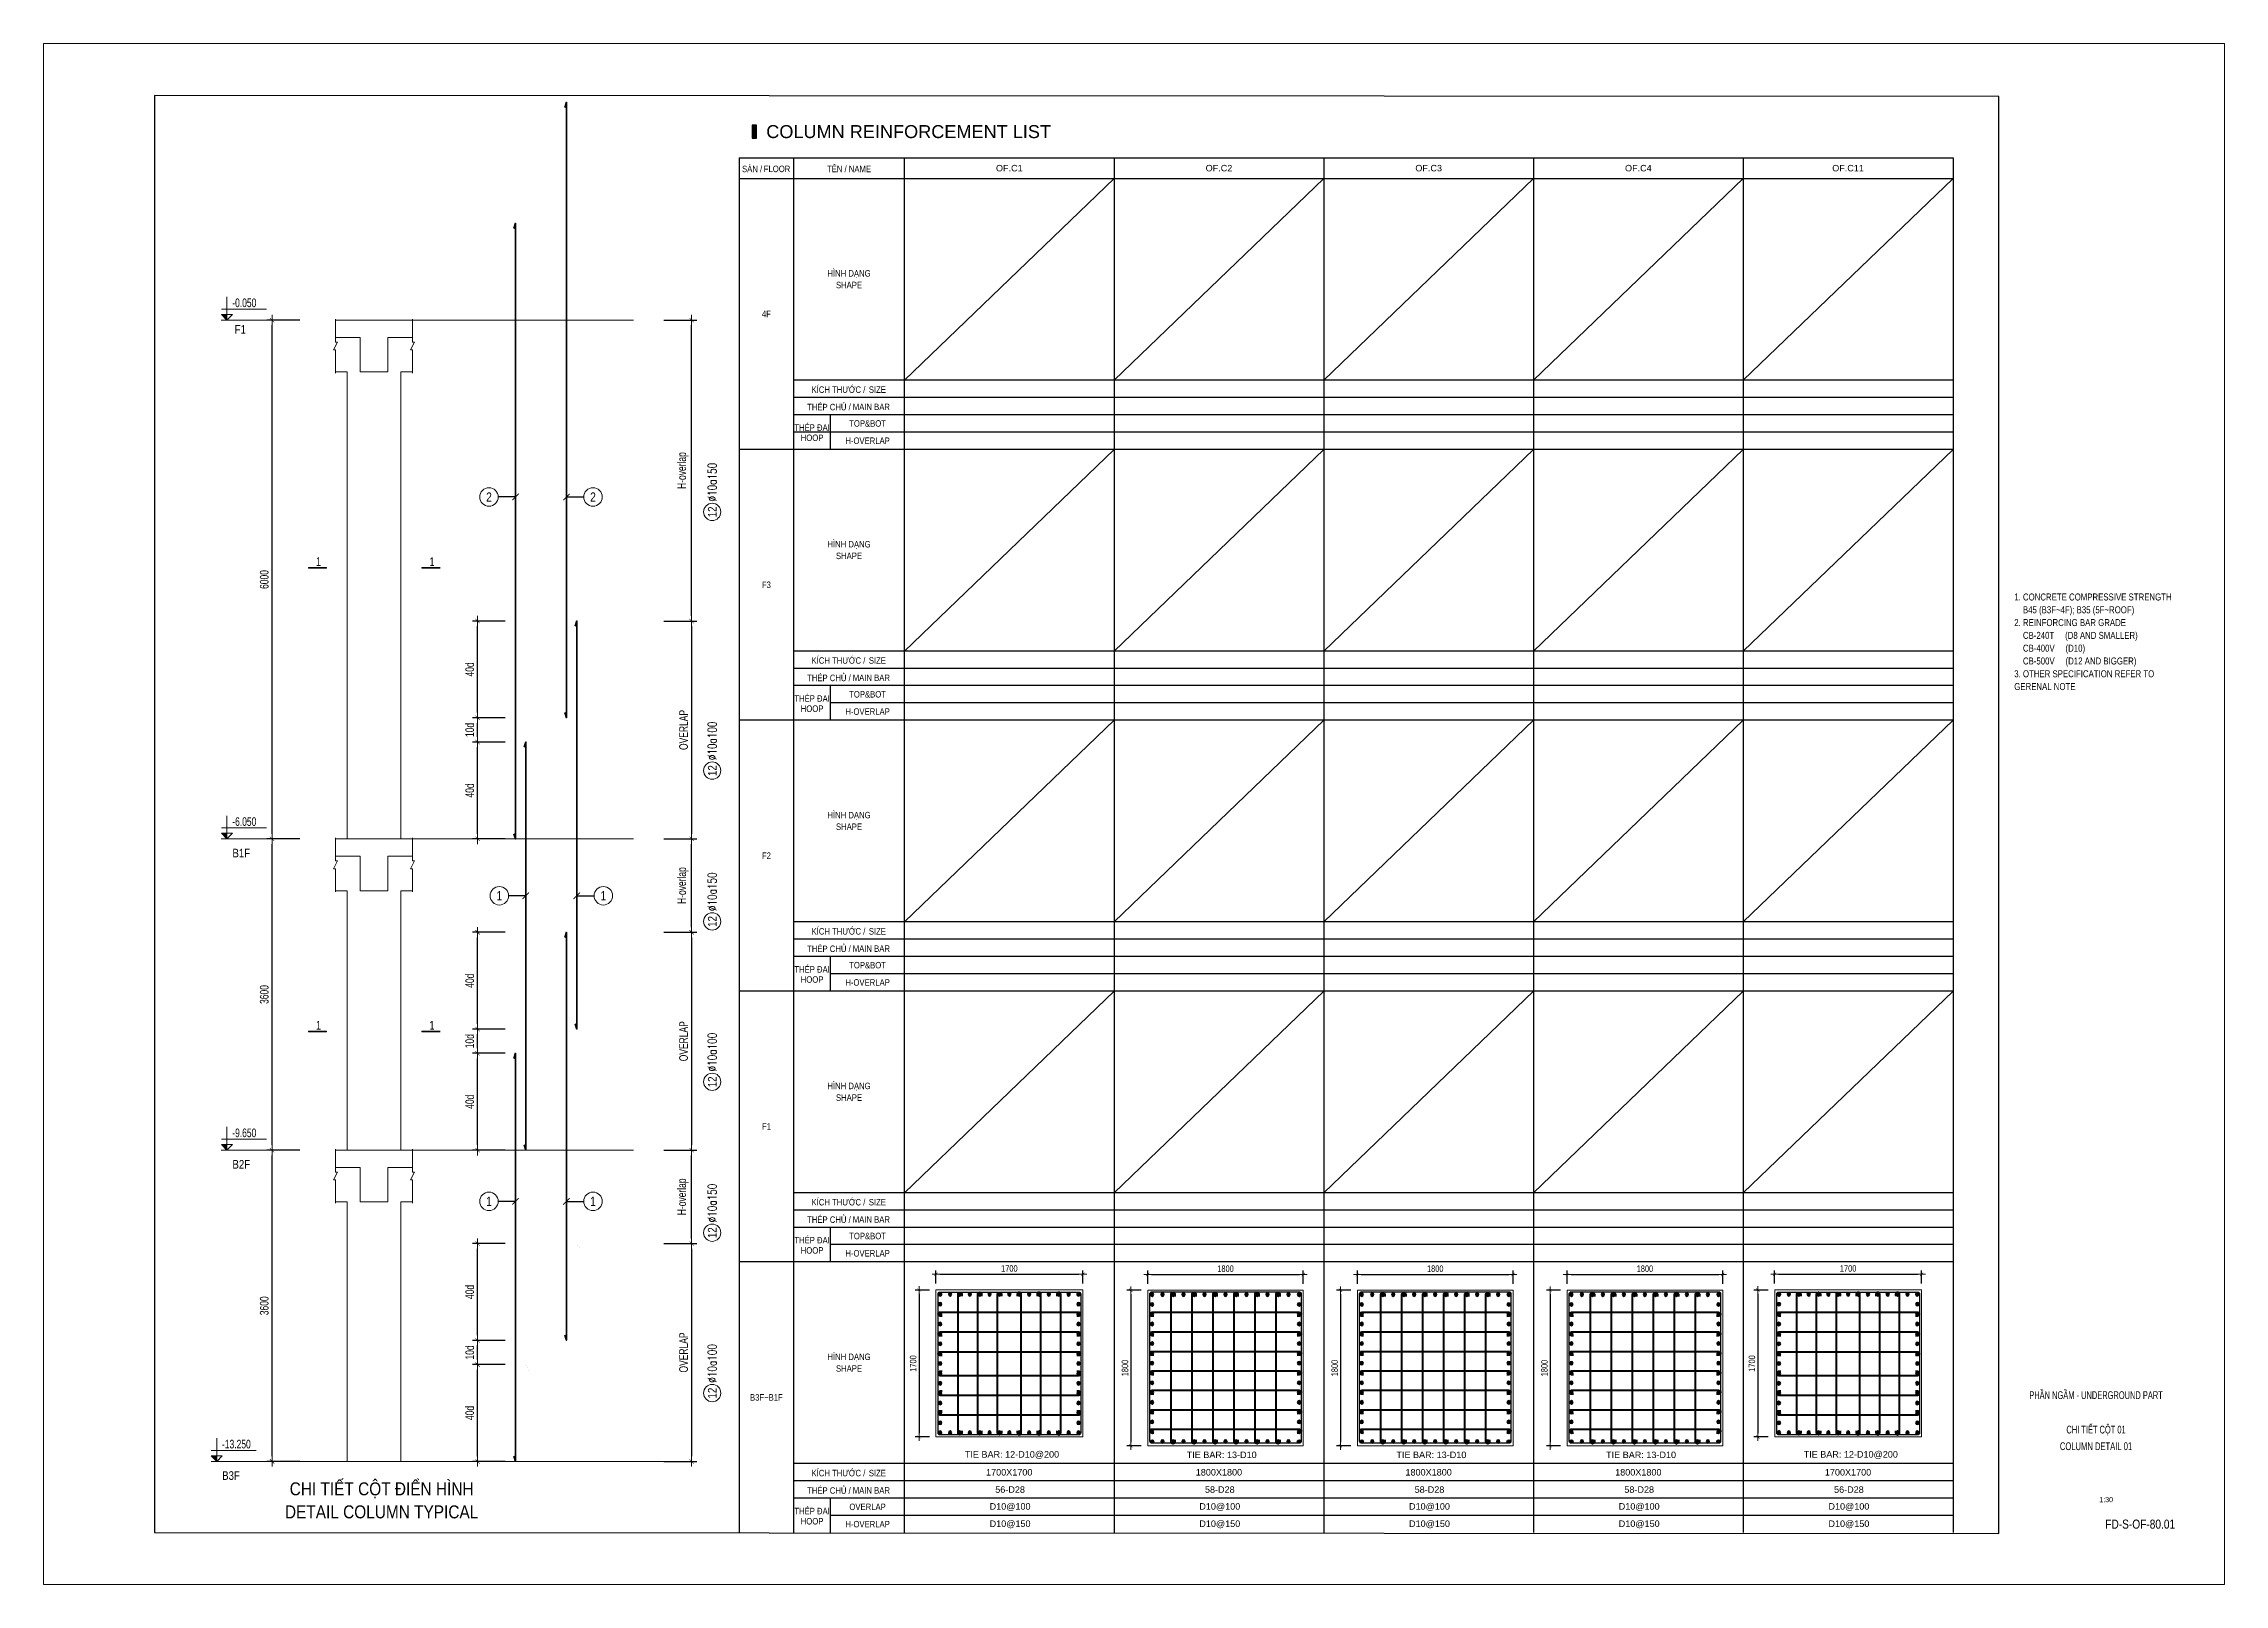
# Paper-space layout 'Layout1' of a CAD drawing. Header units: millimetres. Extents: x 0 to 841, y 0 to 594.
# The model-space entities are those that its viewports show. They can reach past a viewport. Long polylines and large blocks are cut down to what shows.
import ezdxf
from ezdxf.enums import TextEntityAlignment as Align

# ---------------------------------------------------------------- set-up
doc = ezdxf.new("R2010")
doc.units = ezdxf.units.MM
for name, pattern in [('CENTER2', [1.125, 0.75, -0.125, 0.125, -0.125]), ('HIDDEN', [9.525, 6.35, -3.175]), ('HIDDEN2', [4.7625, 3.175, -1.5875])]:
    doc.linetypes.add(name, pattern=pattern)
doc.layers.get('0').update_dxf_attribs({"lineweight": 20})
doc.layers.get('Defpoints').update_dxf_attribs({"color": 151, "lineweight": 9})
for name, color, linetype in [('2', 2, 'Continuous'), ('A-ANNO-LEAD', 4, 'Continuous'), ('CEN', 1, 'CENTER2'), ('STL', 3, 'Continuous'), ('TIT1', 3, 'Continuous'), ('TXT', 3, 'Continuous')]:
    doc.layers.add(name, color=color, linetype=linetype)
for name, color, linetype, lineweight in [('kata_thep chu', 4, 'Continuous', 35), ('NDC_S_ANNO', 7, 'Continuous', 20), ('NDC_S_BREAK-LINE', 1, 'Continuous', 15), ('NDC_S_CONTINUOUS', 3, 'Continuous', 20), ('NDC_S_DIM', 1, 'Continuous', 15), ('NDC_S_HIDDEN', 8, 'HIDDEN2', 13), ('NDC_S_LEADER', 1, 'Continuous', 15), ('NDC_S_REBAR', 4, 'Continuous', 35), ('NDC_S_STIRRUP', 4, 'Continuous', 40), ('NDC_S_SYMBOL', 1, 'Continuous', 15), ('NDC_S_TEXT SYMBOL', 7, 'Continuous', 20), ('NDC_S_THIN LINE', 8, 'Continuous', 9), ('NDC_S_VN TEXT', 7, 'Continuous', 20)]:
    doc.layers.add(name, color=color, linetype=linetype, lineweight=lineweight)
doc.styles.add('ARIAL', font='arial.ttf', dxfattribs={"width": 0.8})
doc.styles.add('NDC_ANNO', font='', dxfattribs={"width": 0.8})
doc.styles.add('NDC_ARIAL', font='arial.ttf', dxfattribs={"width": 0.85})
doc.styles.add('NDC_DIM', font='', dxfattribs={"width": 0.75})
doc.styles.add('NDC_EN TXT', font='romans.shx', dxfattribs={"width": 0.8})
doc.styles.add('NDC_VIE TXT', font='arial.ttf', dxfattribs={"width": 0.8})
doc.styles.get('NDC_ANNO').set_extended_font_data('Dotum')
doc.styles.get('NDC_DIM').set_extended_font_data('Dotum')
doc.dimstyles.new('NDC_dim_30', dxfattribs={"dimscale": 30, "dimtxt": 2.5, "dimasz": 1.5, "dimexe": 1.5, "dimexo": 2.5, "dimgap": 1, "dimtad": 1, "dimdec": 0, "dimzin": 0, "dimdsep": 46, "dimtxsty": 'NDC_DIM', "dimblk": 'DIMMARK', "dimcen": 0.09, "dimdle": 1.2, "dimclrd": 1, "dimclre": 1, "dimclrt": 3, "dimadec": 0, "dimazin": 0, "dimtfac": 1, "dimtdec": 0, "dimtix": 1, "dimtofl": 0, "dimtmove": 0, "dimatfit": 3, "dimfxl": 8, "dimfxlon": 1, "dimtolj": 1, "dimtzin": 0, "dimarcsym": 0})
doc.dimstyles.new('NDC_dim_40', dxfattribs={"dimscale": 40, "dimtxt": 2.5, "dimasz": 1.5, "dimexe": 1.5, "dimexo": 2.5, "dimgap": 1, "dimtad": 1, "dimdec": 0, "dimzin": 0, "dimdsep": 46, "dimtxsty": 'NDC_DIM', "dimblk": 'DIMMARK', "dimcen": 0.09, "dimdle": 1.2, "dimclrd": 1, "dimclre": 1, "dimclrt": 3, "dimadec": 0, "dimazin": 0, "dimtfac": 1, "dimtdec": 0, "dimtix": 1, "dimtofl": 0, "dimtmove": 0, "dimatfit": 3, "dimfxl": 8, "dimfxlon": 1, "dimtolj": 1, "dimtzin": 0, "dimarcsym": 0})
doc.dimstyles.new('NDC_dim_75', dxfattribs={"dimscale": 75, "dimtxt": 2.5, "dimasz": 1.5, "dimexe": 1.5, "dimexo": 2.5, "dimgap": 1, "dimtad": 1, "dimdec": 0, "dimzin": 0, "dimdsep": 46, "dimtxsty": 'NDC_DIM', "dimblk": 'DIMMARK', "dimcen": 0.09, "dimdle": 1.2, "dimclrd": 1, "dimclre": 1, "dimclrt": 3, "dimadec": 0, "dimazin": 0, "dimtfac": 1, "dimtdec": 0, "dimtix": 1, "dimtofl": 0, "dimtmove": 0, "dimatfit": 3, "dimfxl": 8, "dimfxlon": 1, "dimtolj": 1, "dimtzin": 0, "dimarcsym": 0})

psp = doc.layouts.get("Layout1")

# ---------------------------------------------------------------- texts
at = {"color": 1, "linetype": 'Continuous', "style": 'NDC_ARIAL', "width": 0.85}
psp.add_text('1:30', height=2, dxfattribs=at).set_placement((795.4, 32.69), align=Align.MIDDLE_CENTER)
at = {"color": 1, "linetype": 'Continuous', "char_height": 3, "style": 'NDC_ARIAL'}
for s, insert, width, attachment_point in [('{\\W0.6;PHẦN NGẦM - UNDERGROUND PART}', (791.5, 72.93), 79.0015, 5), ('{\\W0.6;CHI TIẾT CỘT 01}', (791.5, 61.17), 69.0096, 2), ('{\\W0.7;COLUMN DETAIL 01}', (791.5, 51.72), 65.5189, 8)]:
    psp.add_mtext(s, dxfattribs=dict(at, insert=insert, width=width, attachment_point=attachment_point))
at = {"color": 1, "linetype": 'Continuous', "insert": (822, 23.2), "char_height": 3.5, "attachment_point": 6, "style": 'NDC_ARIAL'}
psp.add_mtext('{\\W0.8;FD-S-OF-80.01}', dxfattribs=at)

msp = doc.modelspace()

# ---------------------------------------------------------------- texts
at = {"layer": 'NDC_S_VN TEXT', "style": 'NDC_ARIAL', "width": 0.85}
for s, p in [('SÀN /', (310831.7, 65463.4)), ('HÌNH DẠNG', (311953, 64247.7)), ('KÍCH THƯỚC /', (311830.6, 62910.7)), ('THÉP CHỦ /', (311720.5, 62710.7)), ('THÉP ĐAI', (311525.7, 62471.7)), ('HÌNH DẠNG', (311953, 61115)), ('KÍCH THƯỚC /', (311830.6, 59778)), ('THÉP CHỦ /', (311720.5, 59578)), ('THÉP ĐAI', (311525.7, 59339)), ('HÌNH DẠNG', (311953, 57982.3)), ('KÍCH THƯỚC /', (311830.6, 56645.3)), ('THÉP CHỦ /', (311720.5, 56445.3)), ('THÉP ĐAI', (311525.7, 56206.3)), ('HÌNH DẠNG', (311953, 54849.6)), ('KÍCH THƯỚC /', (311830.6, 53512.6)), ('THÉP CHỦ /', (311720.5, 53312.6)), ('THÉP ĐAI', (311525.7, 53073.6)), ('HÌNH DẠNG', (311953, 51716.9)), ('THÉP CHỦ /', (311720.5, 50179.9)), ('KÍCH THƯỚC /', (311830.6, 50379.9)), ('THÉP ĐAI', (311525.7, 49940.9))]:
    msp.add_text(s, height=75, dxfattribs=at).set_placement(p, align=Align.MIDDLE)
at = {"layer": 'TIT1', "style": 'NDC_ARIAL', "width": 0.85}
for s, p in [('FLOOR', (311120.2, 65454.6)), ('TÊN / NAME', (311953, 65463.4)), ('SHAPE', (311953, 64111.5)), ('4F', (310997.1, 63777)), ('SIZE', (312281.1, 62901.9)), ('MAIN BAR', (312211.4, 62701.8)), ('HOOP', (311525.7, 62344.4)), ('H-OVERLAP', (312167.6, 62310.7)), ('TOP&BOT', (312167.6, 62510.7)), ('SHAPE', (311953, 60978.8)), ('F3', (310997.1, 60644.3)), ('SIZE', (312281.1, 59769.1)), ('MAIN BAR', (312211.4, 59569.1)), ('TOP&BOT', (312167.6, 59378)), ('HOOP', (311525.7, 59211.7)), ('H-OVERLAP', (312167.6, 59178)), ('SHAPE', (311953, 57846.1)), ('F2', (310997.1, 57511.6)), ('SIZE', (312281.1, 56636.4)), ('TOP&BOT', (312167.6, 56245.3)), ('MAIN BAR', (312211.4, 56436.4)), ('HOOP', (311525.7, 56079)), ('H-OVERLAP', (312167.6, 56045.3)), ('SHAPE', (311953, 54713.3)), ('F1', (310997.1, 54378.9)), ('SIZE', (312281.1, 53503.7)), ('MAIN BAR', (312211.4, 53303.7)), ('HOOP', (311525.7, 52946.3)), ('TOP&BOT', (312167.6, 53112.6)), ('H-OVERLAP', (312167.6, 52912.6)), ('SHAPE', (311953, 51580.6)), ('B3F~B1F', (310997.1, 51246.2)), ('MAIN BAR', (312211.4, 50171)), ('SIZE', (312281.1, 50371)), ('OVERLAP', (312167.6, 49979.9)), ('HOOP', (311525.7, 49813.6)), ('H-OVERLAP', (312167.6, 49779.9))]:
    msp.add_text(s, height=75, dxfattribs=at).set_placement(p, align=Align.MIDDLE)
at = {"layer": 'TIT1', "color": 2, "style": 'NDC_ARIAL'}
for s, p in [('OF.C1', (313807, 65463.4)), ('OF.C2', (316233.1, 65463.4)), ('OF.C3', (318659.2, 65463.4)), ('OF.C4', (321085.3, 65463.4)), ('OF.C11', (323511.4, 65463.4))]:
    msp.add_text(s, height=75, dxfattribs=at).set_placement(p, align=Align.MIDDLE)
at = {"layer": 'TIT1', "style": 'NDC_ARIAL'}
for s, p in [('TIE BAR: 12-D10@200', (313838.3, 50581.6)), ('TIE BAR: 13-D10', (316264.4, 50581.6)), ('TIE BAR: 13-D10', (318690.5, 50581.6)), ('TIE BAR: 13-D10', (321116.5, 50581.6)), ('TIE BAR: 12-D10@200', (323542.6, 50581.6)), ('1700X1700', (313806.5, 50379.7)), ('56-D28', (313816.5, 50179.7)), ('1800X1800', (316232.6, 50379.7)), ('58-D28', (316242.6, 50179.7)), ('1800X1800', (318658.6, 50379.7)), ('58-D28', (318668.7, 50179.7)), ('1800X1800', (321084.7, 50379.7)), ('58-D28', (321094.8, 50179.7)), ('1700X1700', (323510.8, 50379.7)), ('56-D28', (323520.9, 50179.7)), ('D10@100', (313816.5, 49979.7)), ('D10@100', (316242.6, 49979.7)), ('D10@100', (318668.7, 49979.7)), ('D10@100', (321094.8, 49979.7)), ('D10@100', (323520.9, 49979.7)), ('D10@150', (313816.5, 49779.7)), ('D10@150', (316242.6, 49779.7)), ('D10@150', (318668.7, 49779.7)), ('D10@150', (321094.8, 49779.7)), ('D10@150', (323520.9, 49779.7))]:
    msp.add_text(s, height=75, dxfattribs=at).set_placement(p, align=Align.MIDDLE)
at = {"layer": 'TXT', "color": 3, "style": 'ARIAL'}
msp.add_text('COLUMN REINFORCEMENT LIST', height=150, dxfattribs=at).set_placement((310995.3, 65810.7))

# ---------------------------------------------------------------- blocks, each defined once
blk = doc.blocks.new('GN')
at = {"layer": 'TIT1', "insert": (0, 0), "char_height": 81, "width": 1996.3, "attachment_point": 1, "line_spacing_factor": 1.096296, "style": 'ARIAL'}
blk.add_mtext('\\A1;1. CONCRETE COMPRESSIVE STRENGTH\\P    B45 (B3F~4F); B35 (5F~ROOF)\\P2. REINFORCING BAR GRADE\\P    CB-240T     (D8 AND SMALLER)\\P    CB-400V     (D10)\\P    CB-500V     (D12 AND BIGGER)\\P3. OTHER SPECIFICATION REFER TO GERENAL NOTE ', dxfattribs=at)
blk = doc.blocks.new('8')
at = {"layer": '2'}
blk.add_hatch(color=256, dxfattribs=at).paths.add_polyline_path([(20, 0, 0.386127), (2, 20), (-2, 20, 0.386127), (-20, 0, 1)])
blk.add_circle((0, 0), 20, dxfattribs=at)
blk = doc.blocks.new('5')
at = {"layer": 'CEN', "rotation": 180}
blk.add_blockref('8', (0, 0), dxfattribs=at)
blk = doc.blocks.new('*U1969')
at = {"layer": 'STL', "xscale": -1, "rotation": 270}
blk.add_blockref('5', (0, 0), dxfattribs=at)
blk = doc.blocks.new('*U1970')
at = {"layer": 'NDC_S_DIM', "color": 0, "linetype": 'ByBlock', "lineweight": -2, "transparency": 16777216}
for p in [(299693, 70168), (299807, 70168), (299921, 70168), (300036, 70168), (300150, 70168), (300264, 70168), (300379, 70168), (300493, 70168), (300607, 70168), (300722, 70168), (300836, 70168), (300950, 70168), (301065, 70168), (301179, 70168), (301293, 70168)]:
    blk.add_blockref('*U1969', p, dxfattribs=at)
blk = doc.blocks.new('*U1941')
at = {"layer": 'STL', "xscale": -1, "rotation": 270}
blk.add_blockref('5', (0, 0), dxfattribs=at)
blk = doc.blocks.new('*U1942')
at = {"layer": 'NDC_S_DIM', "color": 0, "linetype": 'ByBlock', "lineweight": -2, "transparency": 16777216}
for p in [(299693, 70168), (299807, 70168), (299921, 70168), (300036, 70168), (300150, 70168), (300264, 70168), (300379, 70168), (300493, 70168), (300607, 70168), (300722, 70168), (300836, 70168), (300950, 70168), (301065, 70168), (301179, 70168), (301293, 70168)]:
    blk.add_blockref('*U1941', p, dxfattribs=at)
blk = doc.blocks.new('*U1943')
at = {"layer": 'STL', "xscale": -1, "rotation": 270}
blk.add_blockref('5', (0, 0), dxfattribs=at)
blk = doc.blocks.new('*U1944')
at = {"layer": 'NDC_S_DIM', "color": 0, "linetype": 'ByBlock', "lineweight": -2, "transparency": 16777216}
for p in [(299693, 70168), (299807, 70168), (299921, 70168), (300036, 70168), (300150, 70168), (300264, 70168), (300379, 70168), (300493, 70168), (300607, 70168), (300722, 70168), (300836, 70168), (300950, 70168), (301065, 70168), (301179, 70168), (301293, 70168)]:
    blk.add_blockref('*U1943', p, dxfattribs=at)
blk = doc.blocks.new('*U1945')
at = {"layer": 'STL', "xscale": -1, "rotation": 270}
blk.add_blockref('5', (0, 0), dxfattribs=at)
blk = doc.blocks.new('*U1946')
at = {"layer": 'NDC_S_DIM', "color": 0, "linetype": 'ByBlock', "lineweight": -2, "transparency": 16777216}
for p in [(299693, 70168), (299807, 70168), (299921, 70168), (300036, 70168), (300150, 70168), (300264, 70168), (300379, 70168), (300493, 70168), (300607, 70168), (300722, 70168), (300836, 70168), (300950, 70168), (301065, 70168), (301179, 70168), (301293, 70168)]:
    blk.add_blockref('*U1945', p, dxfattribs=at)
blk = doc.blocks.new('DIMMARK')
at = {"layer": 'NDC_S_DIM', "color": 1}
blk.add_line((-1.5, 0), (1, 0), dxfattribs=at)
at = {"layer": 'NDC_S_DIM', "color": 2, "const_width": 0.1}
blk.add_lwpolyline([(-0.42, -0.42), (0.42, 0.42)], dxfattribs=at)
blk = doc.blocks.new('*D1979')
at = {"layer": 'Defpoints', "color": 0, "ltscale": 40, "transparency": 16777216}
for p in [(312958, 52488), (314658, 52670), (314658, 52488)]:
    blk.add_point(p, dxfattribs=at)
at = {"layer": 'NDC_S_DIM', "color": 1, "lineweight": -2, "ltscale": 40, "transparency": 16777216}
for p, q in [((312958, 52563), (312958, 52715)), ((313003, 52670), (314613, 52670)), ((314658, 52563), (314658, 52715))]:
    blk.add_line(p, q, dxfattribs=at)
at = {"layer": 'NDC_S_DIM', "color": 1, "lineweight": -2, "ltscale": 40, "transparency": 16777216, "xscale": 45, "yscale": 45, "zscale": 45, "rotation": 180}
blk.add_blockref('DIMMARK', (312958, 52670), dxfattribs=at)
at = {"layer": 'NDC_S_DIM', "color": 1, "lineweight": -2, "ltscale": 40, "transparency": 16777216, "xscale": 45, "yscale": 45, "zscale": 45}
blk.add_blockref('DIMMARK', (314658, 52670), dxfattribs=at)
at = {"layer": 'NDC_S_DIM', "color": 3, "ltscale": 40, "transparency": 16777216, "insert": (313808, 52737), "char_height": 75, "attachment_point": 5, "style": 'NDC_DIM'}
blk.add_mtext('\\A1;1700', dxfattribs=at)
blk = doc.blocks.new('*D1980')
at = {"layer": 'Defpoints', "color": 0, "ltscale": 40, "transparency": 16777216}
for p in [(312958, 52488), (312763, 50788), (312958, 50788)]:
    blk.add_point(p, dxfattribs=at)
at = {"layer": 'NDC_S_DIM', "color": 1, "lineweight": -2, "ltscale": 40, "transparency": 16777216}
for p, q in [((312883, 52488), (312718, 52488)), ((312763, 52443), (312763, 50833)), ((312883, 50788), (312718, 50788))]:
    blk.add_line(p, q, dxfattribs=at)
at = {"layer": 'NDC_S_DIM', "color": 1, "lineweight": -2, "ltscale": 40, "transparency": 16777216, "xscale": 45, "yscale": 45, "zscale": 45}
for p, rotation in [((312763, 52488), 90), ((312763, 50788), 270)]:
    blk.add_blockref('DIMMARK', p, dxfattribs=dict(at, rotation=rotation))
at = {"layer": 'NDC_S_DIM', "color": 3, "ltscale": 40, "transparency": 16777216, "insert": (312695, 51638), "char_height": 75, "attachment_point": 5, "rotation": 90, "style": 'NDC_DIM'}
blk.add_mtext('\\A1;1700', dxfattribs=at)
blk = doc.blocks.new('*U1924')
at = {"layer": 'STL', "xscale": -1, "rotation": 270}
blk.add_blockref('5', (0, 0), dxfattribs=at)
blk = doc.blocks.new('*U1925')
at = {"layer": 'NDC_S_DIM', "color": 0, "linetype": 'ByBlock', "lineweight": -2, "transparency": 16777216}
for p in [(299693, 70168), (299807, 70168), (299921, 70168), (300036, 70168), (300150, 70168), (300264, 70168), (300379, 70168), (300493, 70168), (300607, 70168), (300722, 70168), (300836, 70168), (300950, 70168), (301065, 70168), (301179, 70168), (301293, 70168)]:
    blk.add_blockref('*U1924', p, dxfattribs=at)
blk = doc.blocks.new('*U1926')
at = {"layer": 'STL', "xscale": -1, "rotation": 270}
blk.add_blockref('5', (0, 0), dxfattribs=at)
blk = doc.blocks.new('*U1927')
at = {"layer": 'NDC_S_DIM', "color": 0, "linetype": 'ByBlock', "lineweight": -2, "transparency": 16777216}
for p in [(299693, 70168), (299807, 70168), (299921, 70168), (300036, 70168), (300150, 70168), (300264, 70168), (300379, 70168), (300493, 70168), (300607, 70168), (300722, 70168), (300836, 70168), (300950, 70168), (301065, 70168), (301179, 70168), (301293, 70168)]:
    blk.add_blockref('*U1926', p, dxfattribs=at)
blk = doc.blocks.new('*U1928')
at = {"layer": 'STL', "xscale": -1, "rotation": 270}
blk.add_blockref('5', (0, 0), dxfattribs=at)
blk = doc.blocks.new('*U1929')
at = {"layer": 'NDC_S_DIM', "color": 0, "linetype": 'ByBlock', "lineweight": -2, "transparency": 16777216}
for p in [(299693, 70168), (299807, 70168), (299921, 70168), (300036, 70168), (300150, 70168), (300264, 70168), (300379, 70168), (300493, 70168), (300607, 70168), (300722, 70168), (300836, 70168), (300950, 70168), (301065, 70168), (301179, 70168), (301293, 70168)]:
    blk.add_blockref('*U1928', p, dxfattribs=at)
blk = doc.blocks.new('*U1930')
at = {"layer": 'STL', "xscale": -1, "rotation": 270}
blk.add_blockref('5', (0, 0), dxfattribs=at)
blk = doc.blocks.new('*U1931')
at = {"layer": 'NDC_S_DIM', "color": 0, "linetype": 'ByBlock', "lineweight": -2, "transparency": 16777216}
for p in [(299693, 70168), (299807, 70168), (299921, 70168), (300036, 70168), (300150, 70168), (300264, 70168), (300379, 70168), (300493, 70168), (300607, 70168), (300722, 70168), (300836, 70168), (300950, 70168), (301065, 70168), (301179, 70168), (301293, 70168)]:
    blk.add_blockref('*U1930', p, dxfattribs=at)
blk = doc.blocks.new('*D1971')
at = {"layer": 'Defpoints', "color": 0, "ltscale": 40, "transparency": 16777216}
for p in [(322662, 52488), (322467, 50788), (322662, 50788)]:
    blk.add_point(p, dxfattribs=at)
at = {"layer": 'NDC_S_DIM', "color": 1, "lineweight": -2, "ltscale": 40, "transparency": 16777216}
for p, q in [((322587, 52488), (322422, 52488)), ((322467, 52443), (322467, 50833)), ((322587, 50788), (322422, 50788))]:
    blk.add_line(p, q, dxfattribs=at)
at = {"layer": 'NDC_S_DIM', "color": 1, "lineweight": -2, "ltscale": 40, "transparency": 16777216, "xscale": 45, "yscale": 45, "zscale": 45}
for p, rotation in [((322467, 52488), 90), ((322467, 50788), 270)]:
    blk.add_blockref('DIMMARK', p, dxfattribs=dict(at, rotation=rotation))
at = {"layer": 'NDC_S_DIM', "color": 3, "ltscale": 40, "transparency": 16777216, "insert": (322399, 51638), "char_height": 75, "attachment_point": 5, "rotation": 90, "style": 'NDC_DIM'}
blk.add_mtext('\\A1;1700', dxfattribs=at)
blk = doc.blocks.new('*D1972')
at = {"layer": 'Defpoints', "color": 0, "ltscale": 40, "transparency": 16777216}
for p in [(322662, 52488), (324362, 52670), (324362, 52488)]:
    blk.add_point(p, dxfattribs=at)
at = {"layer": 'NDC_S_DIM', "color": 1, "lineweight": -2, "ltscale": 40, "transparency": 16777216}
for p, q in [((322662, 52563), (322662, 52715)), ((322707, 52670), (324317, 52670)), ((324362, 52563), (324362, 52715))]:
    blk.add_line(p, q, dxfattribs=at)
at = {"layer": 'NDC_S_DIM', "color": 1, "lineweight": -2, "ltscale": 40, "transparency": 16777216, "xscale": 45, "yscale": 45, "zscale": 45, "rotation": 180}
blk.add_blockref('DIMMARK', (322662, 52670), dxfattribs=at)
at = {"layer": 'NDC_S_DIM', "color": 1, "lineweight": -2, "ltscale": 40, "transparency": 16777216, "xscale": 45, "yscale": 45, "zscale": 45}
blk.add_blockref('DIMMARK', (324362, 52670), dxfattribs=at)
at = {"layer": 'NDC_S_DIM', "color": 3, "ltscale": 40, "transparency": 16777216, "insert": (323512, 52737), "char_height": 75, "attachment_point": 5, "style": 'NDC_DIM'}
blk.add_mtext('\\A1;1700', dxfattribs=at)
blk = doc.blocks.new('*D2046')
at = {"layer": 'Defpoints', "color": 0, "ltscale": 0.005, "transparency": 16777216}
for p in [(5021, 2542, 0), (5459, 2542), (5459, 1422)]:
    blk.add_point(p, dxfattribs=at)
at = {"layer": 'NDC_S_DIM', "color": 1, "lineweight": -2, "ltscale": 0.005, "transparency": 16777216}
for p, q in [((5341, 2542, 0), (4961, 2542, 0)), ((5021, 1482, 0), (5021, 2482, 0)), ((5341, 1422, 0), (4961, 1422, 0))]:
    blk.add_line(p, q, dxfattribs=at)
at = {"layer": 'NDC_S_DIM', "color": 1, "lineweight": -2, "ltscale": 0.005, "transparency": 16777216, "xscale": 60, "yscale": 60, "zscale": 60}
for p, rotation in [((5021, 2542, 0), 90), ((5021, 1422, 0), 270)]:
    blk.add_blockref('DIMMARK', p, dxfattribs=dict(at, rotation=rotation))
at = {"layer": 'NDC_S_DIM', "color": 3, "ltscale": 0.005, "transparency": 16777216, "insert": (4930, 1982, 0), "char_height": 100, "attachment_point": 5, "rotation": 90, "style": 'NDC_DIM'}
blk.add_mtext('\\A1;40d', dxfattribs=at)
blk = doc.blocks.new('*D2047')
at = {"layer": 'Defpoints', "color": 0, "ltscale": 0.005, "transparency": 16777216}
for p in [(5021, 2822), (5459, 2822), (5459, 2542)]:
    blk.add_point(p, dxfattribs=at)
at = {"layer": 'NDC_S_DIM', "color": 1, "lineweight": -2, "ltscale": 0.005, "transparency": 16777216}
for p, q in [((5341, 2822), (4961, 2822)), ((5341, 2542), (4961, 2542)), ((5021, 2602), (5021, 2762))]:
    blk.add_line(p, q, dxfattribs=at)
at = {"layer": 'NDC_S_DIM', "color": 1, "lineweight": -2, "ltscale": 0.005, "transparency": 16777216, "xscale": 60, "yscale": 60, "zscale": 60}
for p, rotation in [((5021, 2822), 90), ((5021, 2542), 270)]:
    blk.add_blockref('DIMMARK', p, dxfattribs=dict(at, rotation=rotation))
at = {"layer": 'NDC_S_DIM', "color": 3, "ltscale": 0.005, "transparency": 16777216, "insert": (4930, 2682), "char_height": 100, "attachment_point": 5, "rotation": 90, "style": 'NDC_DIM'}
blk.add_mtext('\\A1;10d', dxfattribs=at)
blk = doc.blocks.new('*D2048')
at = {"layer": 'Defpoints', "color": 0, "ltscale": 0.005, "transparency": 16777216}
for p in [(5021, 3942), (5459, 3942), (5459, 2822)]:
    blk.add_point(p, dxfattribs=at)
at = {"layer": 'NDC_S_DIM', "color": 1, "lineweight": -2, "ltscale": 0.005, "transparency": 16777216}
for p, q in [((5341, 3942), (4961, 3942)), ((5021, 2882), (5021, 3882)), ((5341, 2822), (4961, 2822))]:
    blk.add_line(p, q, dxfattribs=at)
at = {"layer": 'NDC_S_DIM', "color": 1, "lineweight": -2, "ltscale": 0.005, "transparency": 16777216, "xscale": 60, "yscale": 60, "zscale": 60}
for p, rotation in [((5021, 3942), 90), ((5021, 2822), 270)]:
    blk.add_blockref('DIMMARK', p, dxfattribs=dict(at, rotation=rotation))
at = {"layer": 'NDC_S_DIM', "color": 3, "ltscale": 0.005, "transparency": 16777216, "insert": (4930, 3382), "char_height": 100, "attachment_point": 5, "rotation": 90, "style": 'NDC_DIM'}
blk.add_mtext('\\A1;40d', dxfattribs=at)
blk = doc.blocks.new('CD')
at = {"layer": 'NDC_S_ANNO'}
blk.add_hatch(color=3, dxfattribs=at).paths.add_polyline_path([(0, 160), (-161, 160), (0, 0)])
at = {"layer": 'NDC_S_ANNO', "ltscale": 50}
h = blk.add_hatch(dxfattribs=at)
h.set_pattern_fill('ANSI31', color=256, scale=140.6, style=0)
h.paths.add_polyline_path([(0, 160), (0, 0), (161, 160)])
for p, q in [((1156, 0), (-164, 0)), ((-159, 314), (1147, 314))]:
    blk.add_line(p, q, dxfattribs=at)
for points in [[(0, 669), (0, 0)], [(0, 0), (-161, 160), (0, 160)], [(0, 0), (161, 160), (0, 160)]]:
    blk.add_lwpolyline(points, dxfattribs=at)
at = {"layer": 'NDC_S_TEXT SYMBOL', "color": 3, "style": 'NDC_DIM', "width": 0.7}
blk.add_attdef('COT', (154, 375), '', height=250, dxfattribs=at)
blk = doc.blocks.new('*D2049')
at = {"layer": 'Defpoints', "color": 0, "ltscale": 40, "transparency": 16777216}
for p in [(6169, 3942), (5261, 1422, 0), (7497, 1422)]:
    blk.add_point(p, dxfattribs=at)
at = {"layer": 'NDC_S_DIM', "color": 1, "lineweight": -2, "ltscale": 40, "transparency": 16777216}
for p, q in [((7177, 3942), (7557, 3942)), ((7497, 3882), (7497, 1482)), ((7177, 1422), (7557, 1422))]:
    blk.add_line(p, q, dxfattribs=at)
at = {"layer": 'NDC_S_DIM', "color": 1, "lineweight": -2, "ltscale": 40, "transparency": 16777216, "xscale": 60, "yscale": 60, "zscale": 60}
for p, rotation in [((7497, 3942), 90), ((7497, 1422), 270)]:
    blk.add_blockref('DIMMARK', p, dxfattribs=dict(at, rotation=rotation))
at = {"layer": 'NDC_S_DIM', "color": 3, "ltscale": 40, "transparency": 16777216, "insert": (7404, 2682), "char_height": 100, "attachment_point": 5, "rotation": 90, "style": 'NDC_DIM'}
blk.add_mtext('\\A1;OVERLAP', dxfattribs=at)
blk = doc.blocks.new('*D2050')
at = {"layer": 'Defpoints', "color": 0, "ltscale": 0.005, "transparency": 16777216}
for p in [(5021, 6142, 0), (5459, 6142), (5459, 5022)]:
    blk.add_point(p, dxfattribs=at)
at = {"layer": 'NDC_S_DIM', "color": 1, "lineweight": -2, "ltscale": 0.005, "transparency": 16777216}
for p, q in [((5341, 6142, 0), (4961, 6142, 0)), ((5021, 5082, 0), (5021, 6082, 0)), ((5341, 5022, 0), (4961, 5022, 0))]:
    blk.add_line(p, q, dxfattribs=at)
at = {"layer": 'NDC_S_DIM', "color": 1, "lineweight": -2, "ltscale": 0.005, "transparency": 16777216, "xscale": 60, "yscale": 60, "zscale": 60}
for p, rotation in [((5021, 6142, 0), 90), ((5021, 5022, 0), 270)]:
    blk.add_blockref('DIMMARK', p, dxfattribs=dict(at, rotation=rotation))
at = {"layer": 'NDC_S_DIM', "color": 3, "ltscale": 0.005, "transparency": 16777216, "insert": (4930, 5582, 0), "char_height": 100, "attachment_point": 5, "rotation": 90, "style": 'NDC_DIM'}
blk.add_mtext('\\A1;40d', dxfattribs=at)
blk = doc.blocks.new('*D2051')
at = {"layer": 'Defpoints', "color": 0, "ltscale": 0.005, "transparency": 16777216}
for p in [(5021, 6422), (5459, 6422), (5459, 6142)]:
    blk.add_point(p, dxfattribs=at)
at = {"layer": 'NDC_S_DIM', "color": 1, "lineweight": -2, "ltscale": 0.005, "transparency": 16777216}
for p, q in [((5341, 6422), (4961, 6422)), ((5021, 6202), (5021, 6362)), ((5341, 6142), (4961, 6142))]:
    blk.add_line(p, q, dxfattribs=at)
at = {"layer": 'NDC_S_DIM', "color": 1, "lineweight": -2, "ltscale": 0.005, "transparency": 16777216, "xscale": 60, "yscale": 60, "zscale": 60}
for p, rotation in [((5021, 6422), 90), ((5021, 6142), 270)]:
    blk.add_blockref('DIMMARK', p, dxfattribs=dict(at, rotation=rotation))
at = {"layer": 'NDC_S_DIM', "color": 3, "ltscale": 0.005, "transparency": 16777216, "insert": (4930, 6282), "char_height": 100, "attachment_point": 5, "rotation": 90, "style": 'NDC_DIM'}
blk.add_mtext('\\A1;10d', dxfattribs=at)
blk = doc.blocks.new('*D2052')
at = {"layer": 'Defpoints', "color": 0, "ltscale": 0.005, "transparency": 16777216}
for p in [(5021, 7542), (5459, 7542), (5459, 6422)]:
    blk.add_point(p, dxfattribs=at)
at = {"layer": 'NDC_S_DIM', "color": 1, "lineweight": -2, "ltscale": 0.005, "transparency": 16777216}
for p, q in [((5341, 7542), (4961, 7542)), ((5021, 6482), (5021, 7482)), ((5341, 6422), (4961, 6422))]:
    blk.add_line(p, q, dxfattribs=at)
at = {"layer": 'NDC_S_DIM', "color": 1, "lineweight": -2, "ltscale": 0.005, "transparency": 16777216, "xscale": 60, "yscale": 60, "zscale": 60}
for p, rotation in [((5021, 7542), 90), ((5021, 6422), 270)]:
    blk.add_blockref('DIMMARK', p, dxfattribs=dict(at, rotation=rotation))
at = {"layer": 'NDC_S_DIM', "color": 3, "ltscale": 0.005, "transparency": 16777216, "insert": (4930, 6982), "char_height": 100, "attachment_point": 5, "rotation": 90, "style": 'NDC_DIM'}
blk.add_mtext('\\A1;40d', dxfattribs=at)
blk = doc.blocks.new('*U236')
blk.add_circle((-2.5, 0), 2.5)
at = {"layer": 'NDC_S_VN TEXT', "color": 7, "style": 'ARIAL', "width": 0.8}
blk.add_attdef('SH2', text='', height=2.5, dxfattribs=at).set_placement((-2.5, 0), align=Align.MIDDLE)
at = {"layer": 'NDC_S_VN TEXT', "color": 3, "style": 'NDC_EN TXT', "width": 0.75}
blk.add_attdef('DKKC1', (0.5, -1.25), '', height=2.5, dxfattribs=at)
blk = doc.blocks.new('*D2053')
at = {"layer": 'Defpoints', "color": 0, "ltscale": 70, "transparency": 16777216}
for p in [(6934, 8622), (7497, 8622), (6169, 7542)]:
    blk.add_point(p, dxfattribs=at)
at = {"layer": 'NDC_S_DIM', "color": 1, "lineweight": -2, "ltscale": 70, "transparency": 16777216}
for p, q in [((7177, 8622), (7557, 8622)), ((7497, 7602), (7497, 8562)), ((7177, 7542), (7557, 7542))]:
    blk.add_line(p, q, dxfattribs=at)
at = {"layer": 'NDC_S_DIM', "color": 1, "lineweight": -2, "ltscale": 70, "transparency": 16777216, "xscale": 60, "yscale": 60, "zscale": 60}
for p, rotation in [((7497, 8622), 90), ((7497, 7542), 270)]:
    blk.add_blockref('DIMMARK', p, dxfattribs=dict(at, rotation=rotation))
at = {"layer": 'NDC_S_DIM', "color": 3, "ltscale": 70, "transparency": 16777216, "insert": (7397, 8082), "char_height": 100, "attachment_point": 5, "rotation": 90, "style": 'NDC_DIM'}
blk.add_mtext('\\A1;H-overlap', dxfattribs=at)
blk = doc.blocks.new('*D2054')
at = {"layer": 'Defpoints', "color": 0, "ltscale": 40, "transparency": 16777216}
for p in [(6169, 7542), (5261, 5022, 0), (7497, 5022)]:
    blk.add_point(p, dxfattribs=at)
at = {"layer": 'NDC_S_DIM', "color": 1, "lineweight": -2, "ltscale": 40, "transparency": 16777216}
for p, q in [((7177, 7542), (7557, 7542)), ((7497, 7482), (7497, 5082)), ((7177, 5022), (7557, 5022))]:
    blk.add_line(p, q, dxfattribs=at)
at = {"layer": 'NDC_S_DIM', "color": 1, "lineweight": -2, "ltscale": 40, "transparency": 16777216, "xscale": 60, "yscale": 60, "zscale": 60}
for p, rotation in [((7497, 7542), 90), ((7497, 5022), 270)]:
    blk.add_blockref('DIMMARK', p, dxfattribs=dict(at, rotation=rotation))
at = {"layer": 'NDC_S_DIM', "color": 3, "ltscale": 40, "transparency": 16777216, "insert": (7404, 6282), "char_height": 100, "attachment_point": 5, "rotation": 90, "style": 'NDC_DIM'}
blk.add_mtext('\\A1;OVERLAP', dxfattribs=at)
blk = doc.blocks.new('*D2055')
at = {"layer": 'Defpoints', "color": 0, "ltscale": 70, "transparency": 16777216}
for p in [(6824, 14622), (7497, 14622), (6169, 11142)]:
    blk.add_point(p, dxfattribs=at)
at = {"layer": 'NDC_S_DIM', "color": 1, "lineweight": -2, "ltscale": 70, "transparency": 16777216}
for p, q in [((7177, 14622), (7557, 14622)), ((7497, 11202), (7497, 14562)), ((7177, 11142), (7557, 11142))]:
    blk.add_line(p, q, dxfattribs=at)
at = {"layer": 'NDC_S_DIM', "color": 1, "lineweight": -2, "ltscale": 70, "transparency": 16777216, "xscale": 60, "yscale": 60, "zscale": 60}
for p, rotation in [((7497, 14622), 90), ((7497, 11142), 270)]:
    blk.add_blockref('DIMMARK', p, dxfattribs=dict(at, rotation=rotation))
at = {"layer": 'NDC_S_DIM', "color": 3, "ltscale": 70, "transparency": 16777216, "insert": (7397, 12882), "char_height": 100, "attachment_point": 5, "rotation": 90, "style": 'NDC_DIM'}
blk.add_mtext('\\A1;H-overlap', dxfattribs=at)
blk = doc.blocks.new('*D2038')
at = {"layer": 'Defpoints', "color": 0, "ltscale": 40, "transparency": 16777216}
for p in [(6169, 11142), (5261, 8622, 0), (7497, 8622)]:
    blk.add_point(p, dxfattribs=at)
at = {"layer": 'NDC_S_DIM', "color": 1, "lineweight": -2, "ltscale": 40, "transparency": 16777216}
for p, q in [((7177, 11142), (7557, 11142)), ((7497, 11082), (7497, 8682)), ((7177, 8622), (7557, 8622))]:
    blk.add_line(p, q, dxfattribs=at)
at = {"layer": 'NDC_S_DIM', "color": 1, "lineweight": -2, "ltscale": 40, "transparency": 16777216, "xscale": 60, "yscale": 60, "zscale": 60}
for p, rotation in [((7497, 11142), 90), ((7497, 8622), 270)]:
    blk.add_blockref('DIMMARK', p, dxfattribs=dict(at, rotation=rotation))
at = {"layer": 'NDC_S_DIM', "color": 3, "ltscale": 40, "transparency": 16777216, "insert": (7404, 9882), "char_height": 100, "attachment_point": 5, "rotation": 90, "style": 'NDC_DIM'}
blk.add_mtext('\\A1;OVERLAP', dxfattribs=at)
blk = doc.blocks.new('*D2039')
at = {"layer": 'Defpoints', "color": 0, "transparency": 16777216}
for p in [(2643, 5022), (3512, 5022), (3512, 1422)]:
    blk.add_point(p, dxfattribs=at)
at = {"layer": 'NDC_S_DIM', "color": 1, "lineweight": -2, "transparency": 16777216}
for p, q in [((2963, 5022), (2583, 5022)), ((2643, 1482), (2643, 4962)), ((2963, 1422), (2583, 1422))]:
    blk.add_line(p, q, dxfattribs=at)
at = {"layer": 'NDC_S_DIM', "color": 1, "lineweight": -2, "transparency": 16777216, "xscale": 60, "yscale": 60, "zscale": 60}
for p, rotation in [((2643, 5022), 90), ((2643, 1422), 270)]:
    blk.add_blockref('DIMMARK', p, dxfattribs=dict(at, rotation=rotation))
at = {"layer": 'NDC_S_DIM', "color": 3, "transparency": 16777216, "insert": (2553, 3222), "char_height": 100, "attachment_point": 5, "rotation": 90, "style": 'NDC_DIM'}
blk.add_mtext('\\A1;3600', dxfattribs=at)
blk = doc.blocks.new('*D2040')
at = {"layer": 'Defpoints', "color": 0, "transparency": 16777216}
for p in [(2643, 8622), (3512, 8622), (3512, 5022)]:
    blk.add_point(p, dxfattribs=at)
at = {"layer": 'NDC_S_DIM', "color": 1, "lineweight": -2, "transparency": 16777216}
for p, q in [((2963, 8622), (2583, 8622)), ((2643, 5082), (2643, 8562)), ((2963, 5022), (2583, 5022))]:
    blk.add_line(p, q, dxfattribs=at)
at = {"layer": 'NDC_S_DIM', "color": 1, "lineweight": -2, "transparency": 16777216, "xscale": 60, "yscale": 60, "zscale": 60}
for p, rotation in [((2643, 8622), 90), ((2643, 5022), 270)]:
    blk.add_blockref('DIMMARK', p, dxfattribs=dict(at, rotation=rotation))
at = {"layer": 'NDC_S_DIM', "color": 3, "transparency": 16777216, "insert": (2553, 6822), "char_height": 100, "attachment_point": 5, "rotation": 90, "style": 'NDC_DIM'}
blk.add_mtext('\\A1;3600', dxfattribs=at)
blk = doc.blocks.new('*D2041')
at = {"layer": 'Defpoints', "color": 0, "transparency": 16777216}
for p in [(2643, 14622), (3444, 14622), (3512, 8622)]:
    blk.add_point(p, dxfattribs=at)
at = {"layer": 'NDC_S_DIM', "color": 1, "lineweight": -2, "transparency": 16777216}
for p, q in [((2963, 14622), (2583, 14622)), ((2643, 8682), (2643, 14562)), ((2963, 8622), (2583, 8622))]:
    blk.add_line(p, q, dxfattribs=at)
at = {"layer": 'NDC_S_DIM', "color": 1, "lineweight": -2, "transparency": 16777216, "xscale": 60, "yscale": 60, "zscale": 60}
for p, rotation in [((2643, 14622), 90), ((2643, 8622), 270)]:
    blk.add_blockref('DIMMARK', p, dxfattribs=dict(at, rotation=rotation))
at = {"layer": 'NDC_S_DIM', "color": 3, "transparency": 16777216, "insert": (2553, 11622), "char_height": 100, "attachment_point": 5, "rotation": 90, "style": 'NDC_DIM'}
blk.add_mtext('\\A1;6000', dxfattribs=at)
blk = doc.blocks.new('*U6')
at = {"layer": 'NDC_S_ANNO', "color": 0, "linetype": 'ByBlock', "lineweight": -2}
blk.add_line((-4.36, 0), (1, 0), dxfattribs=at)
at = {"layer": 'NDC_S_ANNO', "ltscale": 0.005, "const_width": 0.5}
blk.add_lwpolyline([(1, 0), (-4.36, 0)], dxfattribs=at)
at = {"layer": 'NDC_S_TEXT SYMBOL', "linetype": 'ByBlock', "lineweight": -2, "style": 'NDC_ANNO', "width": 0.8}
blk.add_attdef('DETAIL', text='', height=2.5, dxfattribs=at).set_placement((-0.64, 1.82), align=Align.MIDDLE_RIGHT)
blk = doc.blocks.new('*D2042')
at = {"layer": 'Defpoints', "color": 0, "ltscale": 0.005, "transparency": 16777216}
for p in [(5021, 9742, 0), (5459, 9742), (5459, 8622)]:
    blk.add_point(p, dxfattribs=at)
at = {"layer": 'NDC_S_DIM', "color": 1, "lineweight": -2, "ltscale": 0.005, "transparency": 16777216}
for p, q in [((5341, 9742, 0), (4961, 9742, 0)), ((5021, 8682, 0), (5021, 9682, 0)), ((5341, 8622, 0), (4961, 8622, 0))]:
    blk.add_line(p, q, dxfattribs=at)
at = {"layer": 'NDC_S_DIM', "color": 1, "lineweight": -2, "ltscale": 0.005, "transparency": 16777216, "xscale": 60, "yscale": 60, "zscale": 60}
for p, rotation in [((5021, 9742, 0), 90), ((5021, 8622, 0), 270)]:
    blk.add_blockref('DIMMARK', p, dxfattribs=dict(at, rotation=rotation))
at = {"layer": 'NDC_S_DIM', "color": 3, "ltscale": 0.005, "transparency": 16777216, "insert": (4930, 9182, 0), "char_height": 100, "attachment_point": 5, "rotation": 90, "style": 'NDC_DIM'}
blk.add_mtext('\\A1;40d', dxfattribs=at)
blk = doc.blocks.new('*D2043')
at = {"layer": 'Defpoints', "color": 0, "ltscale": 0.005, "transparency": 16777216}
for p in [(5021, 10022), (5459, 10022), (5459, 9742)]:
    blk.add_point(p, dxfattribs=at)
at = {"layer": 'NDC_S_DIM', "color": 1, "lineweight": -2, "ltscale": 0.005, "transparency": 16777216}
for p, q in [((5341, 10022), (4961, 10022)), ((5021, 9802), (5021, 9962)), ((5341, 9742), (4961, 9742))]:
    blk.add_line(p, q, dxfattribs=at)
at = {"layer": 'NDC_S_DIM', "color": 1, "lineweight": -2, "ltscale": 0.005, "transparency": 16777216, "xscale": 60, "yscale": 60, "zscale": 60}
for p, rotation in [((5021, 10022), 90), ((5021, 9742), 270)]:
    blk.add_blockref('DIMMARK', p, dxfattribs=dict(at, rotation=rotation))
at = {"layer": 'NDC_S_DIM', "color": 3, "ltscale": 0.005, "transparency": 16777216, "insert": (4930, 9882), "char_height": 100, "attachment_point": 5, "rotation": 90, "style": 'NDC_DIM'}
blk.add_mtext('\\A1;10d', dxfattribs=at)
blk = doc.blocks.new('*D2044')
at = {"layer": 'Defpoints', "color": 0, "ltscale": 0.005, "transparency": 16777216}
for p in [(5021, 11142), (5459, 11142), (5459, 10022)]:
    blk.add_point(p, dxfattribs=at)
at = {"layer": 'NDC_S_DIM', "color": 1, "lineweight": -2, "ltscale": 0.005, "transparency": 16777216}
for p, q in [((5341, 11142), (4961, 11142)), ((5021, 10082), (5021, 11082)), ((5341, 10022), (4961, 10022))]:
    blk.add_line(p, q, dxfattribs=at)
at = {"layer": 'NDC_S_DIM', "color": 1, "lineweight": -2, "ltscale": 0.005, "transparency": 16777216, "xscale": 60, "yscale": 60, "zscale": 60}
for p, rotation in [((5021, 11142), 90), ((5021, 10022), 270)]:
    blk.add_blockref('DIMMARK', p, dxfattribs=dict(at, rotation=rotation))
at = {"layer": 'NDC_S_DIM', "color": 3, "ltscale": 0.005, "transparency": 16777216, "insert": (4930, 10582), "char_height": 100, "attachment_point": 5, "rotation": 90, "style": 'NDC_DIM'}
blk.add_mtext('\\A1;40d', dxfattribs=at)
blk = doc.blocks.new('*D2045')
at = {"layer": 'Defpoints', "color": 0, "ltscale": 70, "transparency": 16777216}
for p in [(6934, 5022), (7497, 5022), (6169, 3942)]:
    blk.add_point(p, dxfattribs=at)
at = {"layer": 'NDC_S_DIM', "color": 1, "lineweight": -2, "ltscale": 70, "transparency": 16777216}
for p, q in [((7177, 5022), (7557, 5022)), ((7497, 4002), (7497, 4962)), ((7177, 3942), (7557, 3942))]:
    blk.add_line(p, q, dxfattribs=at)
at = {"layer": 'NDC_S_DIM', "color": 1, "lineweight": -2, "ltscale": 70, "transparency": 16777216, "xscale": 60, "yscale": 60, "zscale": 60}
for p, rotation in [((7497, 5022), 90), ((7497, 3942), 270)]:
    blk.add_blockref('DIMMARK', p, dxfattribs=dict(at, rotation=rotation))
at = {"layer": 'NDC_S_DIM', "color": 3, "ltscale": 70, "transparency": 16777216, "insert": (7397, 4482), "char_height": 100, "attachment_point": 5, "rotation": 90, "style": 'NDC_DIM'}
blk.add_mtext('\\A1;H-overlap', dxfattribs=at)
blk = doc.blocks.new('*D2124')
at = {"layer": 'Defpoints', "color": 0, "ltscale": 40, "transparency": 16777216}
for p in [(315409, 52485), (317209, 52667), (317209, 52485)]:
    blk.add_point(p, dxfattribs=at)
at = {"layer": 'NDC_S_DIM', "color": 1, "lineweight": -2, "ltscale": 40, "transparency": 16777216}
for p, q in [((315409, 52560), (315409, 52712)), ((315454, 52667), (317164, 52667)), ((317209, 52560), (317209, 52712))]:
    blk.add_line(p, q, dxfattribs=at)
at = {"layer": 'NDC_S_DIM', "color": 1, "lineweight": -2, "ltscale": 40, "transparency": 16777216, "xscale": 45, "yscale": 45, "zscale": 45, "rotation": 180}
blk.add_blockref('DIMMARK', (315409, 52667), dxfattribs=at)
at = {"layer": 'NDC_S_DIM', "color": 1, "lineweight": -2, "ltscale": 40, "transparency": 16777216, "xscale": 45, "yscale": 45, "zscale": 45}
blk.add_blockref('DIMMARK', (317209, 52667), dxfattribs=at)
at = {"layer": 'NDC_S_DIM', "color": 3, "ltscale": 40, "transparency": 16777216, "insert": (316309, 52734), "char_height": 75, "attachment_point": 5, "style": 'NDC_DIM'}
blk.add_mtext('\\A1;1800', dxfattribs=at)
blk = doc.blocks.new('*D2125')
at = {"layer": 'Defpoints', "color": 0, "ltscale": 40, "transparency": 16777216}
for p in [(315409, 52485), (315213, 50685), (315409, 50685)]:
    blk.add_point(p, dxfattribs=at)
at = {"layer": 'NDC_S_DIM', "color": 1, "lineweight": -2, "ltscale": 40, "transparency": 16777216}
for p, q in [((315334, 52485), (315168, 52485)), ((315213, 52440), (315213, 50730)), ((315334, 50685), (315168, 50685))]:
    blk.add_line(p, q, dxfattribs=at)
at = {"layer": 'NDC_S_DIM', "color": 1, "lineweight": -2, "ltscale": 40, "transparency": 16777216, "xscale": 45, "yscale": 45, "zscale": 45}
for p, rotation in [((315213, 52485), 90), ((315213, 50685), 270)]:
    blk.add_blockref('DIMMARK', p, dxfattribs=dict(at, rotation=rotation))
at = {"layer": 'NDC_S_DIM', "color": 3, "ltscale": 40, "transparency": 16777216, "insert": (315146, 51585), "char_height": 75, "attachment_point": 5, "rotation": 90, "style": 'NDC_DIM'}
blk.add_mtext('\\A1;1800', dxfattribs=at)
blk = doc.blocks.new('*D2126')
at = {"layer": 'Defpoints', "color": 0, "ltscale": 40, "transparency": 16777216}
for p in [(317835, 52485), (319635, 52667), (319635, 52485)]:
    blk.add_point(p, dxfattribs=at)
at = {"layer": 'NDC_S_DIM', "color": 1, "lineweight": -2, "ltscale": 40, "transparency": 16777216}
for p, q in [((317835, 52560), (317835, 52712)), ((317880, 52667), (319590, 52667)), ((319635, 52560), (319635, 52712))]:
    blk.add_line(p, q, dxfattribs=at)
at = {"layer": 'NDC_S_DIM', "color": 1, "lineweight": -2, "ltscale": 40, "transparency": 16777216, "xscale": 45, "yscale": 45, "zscale": 45, "rotation": 180}
blk.add_blockref('DIMMARK', (317835, 52667), dxfattribs=at)
at = {"layer": 'NDC_S_DIM', "color": 1, "lineweight": -2, "ltscale": 40, "transparency": 16777216, "xscale": 45, "yscale": 45, "zscale": 45}
blk.add_blockref('DIMMARK', (319635, 52667), dxfattribs=at)
at = {"layer": 'NDC_S_DIM', "color": 3, "ltscale": 40, "transparency": 16777216, "insert": (318735, 52734), "char_height": 75, "attachment_point": 5, "style": 'NDC_DIM'}
blk.add_mtext('\\A1;1800', dxfattribs=at)
blk = doc.blocks.new('*D2127')
at = {"layer": 'Defpoints', "color": 0, "ltscale": 40, "transparency": 16777216}
for p in [(317835, 52485), (317639, 50685), (317835, 50685)]:
    blk.add_point(p, dxfattribs=at)
at = {"layer": 'NDC_S_DIM', "color": 1, "lineweight": -2, "ltscale": 40, "transparency": 16777216}
for p, q in [((317760, 52485), (317594, 52485)), ((317639, 52440), (317639, 50730)), ((317760, 50685), (317594, 50685))]:
    blk.add_line(p, q, dxfattribs=at)
at = {"layer": 'NDC_S_DIM', "color": 1, "lineweight": -2, "ltscale": 40, "transparency": 16777216, "xscale": 45, "yscale": 45, "zscale": 45}
for p, rotation in [((317639, 52485), 90), ((317639, 50685), 270)]:
    blk.add_blockref('DIMMARK', p, dxfattribs=dict(at, rotation=rotation))
at = {"layer": 'NDC_S_DIM', "color": 3, "ltscale": 40, "transparency": 16777216, "insert": (317572, 51585), "char_height": 75, "attachment_point": 5, "rotation": 90, "style": 'NDC_DIM'}
blk.add_mtext('\\A1;1800', dxfattribs=at)
blk = doc.blocks.new('*D2128')
at = {"layer": 'Defpoints', "color": 0, "ltscale": 40, "transparency": 16777216}
for p in [(320261, 52485), (322061, 52667), (322061, 52485)]:
    blk.add_point(p, dxfattribs=at)
at = {"layer": 'NDC_S_DIM', "color": 1, "lineweight": -2, "ltscale": 40, "transparency": 16777216}
for p, q in [((320261, 52560), (320261, 52712)), ((320306, 52667), (322016, 52667)), ((322061, 52560), (322061, 52712))]:
    blk.add_line(p, q, dxfattribs=at)
at = {"layer": 'NDC_S_DIM', "color": 1, "lineweight": -2, "ltscale": 40, "transparency": 16777216, "xscale": 45, "yscale": 45, "zscale": 45, "rotation": 180}
blk.add_blockref('DIMMARK', (320261, 52667), dxfattribs=at)
at = {"layer": 'NDC_S_DIM', "color": 1, "lineweight": -2, "ltscale": 40, "transparency": 16777216, "xscale": 45, "yscale": 45, "zscale": 45}
blk.add_blockref('DIMMARK', (322061, 52667), dxfattribs=at)
at = {"layer": 'NDC_S_DIM', "color": 3, "ltscale": 40, "transparency": 16777216, "insert": (321161, 52734), "char_height": 75, "attachment_point": 5, "style": 'NDC_DIM'}
blk.add_mtext('\\A1;1800', dxfattribs=at)
blk = doc.blocks.new('*D2129')
at = {"layer": 'Defpoints', "color": 0, "ltscale": 40, "transparency": 16777216}
for p in [(320261, 52485), (320066, 50685), (320261, 50685)]:
    blk.add_point(p, dxfattribs=at)
at = {"layer": 'NDC_S_DIM', "color": 1, "lineweight": -2, "ltscale": 40, "transparency": 16777216}
for p, q in [((320186, 52485), (320021, 52485)), ((320066, 52440), (320066, 50730)), ((320186, 50685), (320021, 50685))]:
    blk.add_line(p, q, dxfattribs=at)
at = {"layer": 'NDC_S_DIM', "color": 1, "lineweight": -2, "ltscale": 40, "transparency": 16777216, "xscale": 45, "yscale": 45, "zscale": 45}
for p, rotation in [((320066, 52485), 90), ((320066, 50685), 270)]:
    blk.add_blockref('DIMMARK', p, dxfattribs=dict(at, rotation=rotation))
at = {"layer": 'NDC_S_DIM', "color": 3, "ltscale": 40, "transparency": 16777216, "insert": (319998, 51585), "char_height": 75, "attachment_point": 5, "rotation": 90, "style": 'NDC_DIM'}
blk.add_mtext('\\A1;1800', dxfattribs=at)
blk = doc.blocks.new('A$C139968d7')
at = {"layer": 'kata_thep chu', "color": 4, "ltscale": 0.005}
for points in [[(6029.1, 10082.5), (6049.1, 10022.5), (6049.1, 17142.5), (6029.1, 17082.5)], [(5439.5, 8682.5), (5459.5, 8622.5), (5459.5, 15742.5), (5439.5, 15682.5)], [(6149.1, 6482.5), (6169.1, 6422.5), (6169.1, 11142.5), (6149.1, 11082.5)], [(5559.5, 5082.5), (5579.5, 5022.5), (5579.5, 9742.5), (5559.5, 9682.5)], [(6029.1, 2882.5), (6049.1, 2822.5), (6049.1, 7542.5), (6029.1, 7482.5)], [(5439.5, 1482.5), (5459.5, 1422.5), (5459.5, 6142.5), (5439.5, 6082.5)]]:
    blk.add_lwpolyline(points, dxfattribs=at)
at = {"layer": 'NDC_S_BREAK-LINE'}
for points in [[(3377, 14010), (3377, 14277.5), (3354.5, 14277.5), (3399.5, 14367.5), (3377, 14367.5), (3377, 14635)], [(4268.5, 14010), (4268.5, 14277.5), (4246, 14277.5), (4291, 14367.5), (4268.5, 14367.5), (4268.5, 14635)], [(3377, 8010), (3377, 8277.5), (3354.5, 8277.5), (3399.5, 8367.5), (3377, 8367.5), (3377, 8635)], [(4268.5, 8010), (4268.5, 8277.5), (4246, 8277.5), (4291, 8367.5), (4268.5, 8367.5), (4268.5, 8635)], [(3377, 4410), (3377, 4677.5), (3354.5, 4677.5), (3399.5, 4767.5), (3377, 4767.5), (3377, 5035)], [(4268.5, 4410), (4268.5, 4677.5), (4246, 4677.5), (4291, 4767.5), (4268.5, 4767.5), (4268.5, 5035)]]:
    blk.add_lwpolyline(points, dxfattribs=at)
at = {"layer": 'NDC_S_CONTINUOUS'}
blk.add_line((2464.5, 1422.5), (7556.6, 1422.5), dxfattribs=at)
for points in [[(3377, 8622.5), (3512, 8622.5), (3512, 14022.5), (3377, 14022.5)], [(4268.5, 8622.5), (4133.5, 8622.5), (4133.5, 14022.5), (4268.5, 14022.5)], [(3377, 5022.5), (3512, 5022.5), (3512, 8022.5), (3377, 8022.5)], [(4268.5, 5022.5), (4133.5, 5022.5), (4133.5, 8022.5), (4268.5, 8022.5)], [(3512, 1422.5), (3512, 4422.5), (3377, 4422.5)], [(4133.5, 1422.5), (4133.5, 4422.5), (4268.5, 4422.5)]]:
    blk.add_lwpolyline(points, dxfattribs=at)
at = {"layer": 'NDC_S_DIM'}
for centre in [(5152.6, 12576.8), (6356, 12576.8), (5272.6, 7964.5), (6476, 7964.5), (5152.6, 4429.9), (6356, 4429.9)]:
    blk.add_circle(centre, 107.1, dxfattribs=at)
at = {"layer": 'NDC_S_HIDDEN', "ltscale": 70}
for p, q in [((6824.3, 14622.5), (3377, 14622.5)), ((6824.3, 8622.5), (3377, 8622.5)), ((6824.3, 5022.5), (3377, 5022.5))]:
    blk.add_line(p, q, dxfattribs=at)
for points in [[(4268.5, 14422.5), (3983.5, 14422.5), (3983.5, 14022.5), (3662, 14022.5), (3662, 14422.5), (3377, 14422.5)], [(4268.5, 8422.5), (3983.5, 8422.5), (3983.5, 8022.5), (3662, 8022.5), (3662, 8422.5), (3377, 8422.5)], [(3377, 4822.5), (3662, 4822.5), (3662, 4422.5), (3983.5, 4422.5), (3983.5, 4822.5), (4268.5, 4822.5)]]:
    blk.add_lwpolyline(points, dxfattribs=at)
at = {"layer": 'NDC_S_REBAR', "linetype": 'HIDDEN', "ltscale": 10}
for points in [[(6169.1, 983.2, 0, 0, 0), (6169.1, 3942.5, 0.5, 0.5, 0), (6202.8, 3884.6, 0.5, 0.5, 0)], [(5579.5, 983.2, 0, 0, 0), (5579.5, 2542.5, 0.5, 0.5, 0), (5615.9, 2459.4, 0.5, 0.5, 0)]]:
    blk.add_lwpolyline(points, format="xyseb", dxfattribs=at)
at = {"layer": 'NDC_S_DIM'}
ref = blk.add_blockref('CD', (2121, 14622.5), dxfattribs=dict(at, xscale=0.4, yscale=0.4, zscale=0.4))
ref.add_attrib('COT', '-0.050', (2182.6, 14772.3), dxfattribs={"layer": '0', "color": 6, "height": 100, "style": 'NDC_DIM', "width": 0.75})
ref = blk.add_blockref('CD', (2121, 8622.5), dxfattribs=dict(at, xscale=0.4, yscale=0.4, zscale=0.4))
ref.add_attrib('COT', '-6.050', (2182.6, 8772.3), dxfattribs={"layer": '0', "color": 3, "height": 100, "style": 'NDC_DIM', "width": 0.75})
ref = blk.add_blockref('CD', (2121, 5022.5), dxfattribs=dict(at, xscale=0.4, yscale=0.4, zscale=0.4))
ref.add_attrib('COT', '-9.650', (2182.6, 5172.3), dxfattribs={"layer": '0', "color": 3, "height": 100, "style": 'NDC_DIM', "width": 0.75})
ref = blk.add_blockref('CD', (2002.1, 1422.5), dxfattribs=dict(at, xscale=0.4, yscale=0.4, zscale=0.4))
ref.add_attrib('COT', '-13.250', (2063.7, 1572.3), dxfattribs={"layer": '0', "color": 3, "height": 100, "style": 'NDC_DIM', "width": 0.75})
at = {"layer": 'NDC_S_SYMBOL', "xscale": 40, "yscale": 40, "zscale": 40}
for p in [(3235.4, 11756.4), (4548.1, 11756.4), (3235.4, 6394.7), (4548.1, 6394.7)]:
    blk.add_blockref('*U6', p, dxfattribs=at).add_auto_attribs({'DETAIL': '1'})
at = {"layer": 'NDC_S_THIN LINE', "xscale": 40.00000000000004, "yscale": 40.00000000000004, "zscale": 40.00000000000004, "rotation": 90}
for p, values in [((7734.8, 12504.2), {'SH2': '12', 'DKKC1': '%%c10a150'}), ((7734.8, 9512.3), {'SH2': '12', 'DKKC1': '%%c10a100'}), ((7734.8, 7767.4), {'SH2': '12', 'DKKC1': '%%c10a150'}), ((7734.8, 5912.3), {'SH2': '12', 'DKKC1': '%%c10a100'}), ((7734.8, 4167.4), {'SH2': '12', 'DKKC1': '%%c10a150'}), ((7734.8, 2312.3), {'SH2': '12', 'DKKC1': '%%c10a100'})]:
    blk.add_blockref('*U236', p, dxfattribs=at).add_auto_attribs(values)
at = {"layer": 'NDC_S_VN TEXT', "style": 'NDC_VIE TXT', "width": 0.8}
for s, p in [('F1', (2210.5, 14515.2)), ('B1F', (2184.5, 8458.3)), ('B2F', (2184.5, 4858.3)), ('B3F', (2065.5, 1258.3))]:
    blk.add_text(s, height=100, dxfattribs=at).set_placement(p, align=Align.MIDDLE_LEFT)
at = {"layer": 'NDC_S_VN TEXT', "color": 7, "style": 'ARIAL', "width": 0.8}
for s, p in [('2', (5152.6, 12576.8)), ('2', (6356, 12576.8)), ('1', (5272.6, 7964.5)), ('1', (6476, 7964.5)), ('1', (5152.6, 4429.9)), ('1', (6356, 4429.9))]:
    blk.add_text(s, height=107.1, dxfattribs=at).set_placement(p, align=Align.MIDDLE)
at = {"layer": 'NDC_S_VN TEXT', "style": 'NDC_ARIAL', "width": 0.85}
blk.add_text('CHI TIẾT CỘT ĐIỂN HÌNH', height=150, dxfattribs=at).set_placement((3910.5, 1111), align=Align.MIDDLE)
at = {"layer": 'TIT1', "style": 'NDC_ARIAL', "width": 0.85}
blk.add_text('DETAIL COLUMN TYPICAL', height=150, dxfattribs=at).set_placement((3910.5, 838.5), align=Align.MIDDLE)
at = {"layer": 'NDC_S_DIM'}
for base, p1, p2, picture, middle in [((2643.5, 14622.5), (3512, 8622.5), (3444.5, 14622.5), '*D2041', (2553.4, 11622.5)), ((2643.5, 8622.5), (3512, 5022.5), (3512, 8622.5), '*D2040', (2553.4, 6822.5)), ((2643.5, 5022.5), (3512, 1422.5), (3512, 5022.5), '*D2039', (2553.4, 3222.5))]:
    dim = blk.add_linear_dim(base=base, p1=p1, p2=p2, angle=90, dimstyle='NDC_dim_40', dxfattribs=at)
    dim.commit()
    dim.dimension.update_dxf_attribs({"geometry": picture, "text_midpoint": middle})
at = {"layer": 'NDC_S_DIM', "ltscale": 70}
for base, p1, p2, picture, middle in [((7496.6, 14622.5), (6169.1, 11142.5), (6824.3, 14622.5), '*D2055', (7396.8, 12882.5)), ((7496.6, 8622.5), (6169.1, 7542.5), (6934.3, 8622.5), '*D2053', (7396.8, 8082.5)), ((7496.6, 5022.5), (6169.1, 3942.5), (6934.3, 5022.5), '*D2045', (7396.8, 4482.5))]:
    dim = blk.add_linear_dim(base=base, p1=p1, p2=p2, angle=90, text='H-overlap', dimstyle='NDC_dim_40', dxfattribs=at)
    dim.commit()
    dim.dimension.update_dxf_attribs({"geometry": picture, "text_midpoint": middle})
at = {"layer": 'NDC_S_DIM', "ltscale": 0.005}
for base, p1, p2, text, picture, middle in [((5021.3, 11142.5), (5459.5, 10022.5), (5459.5, 11142.5), '40d', '*D2044', (4930.2, 10582.5)), ((5021.3, 10022.5), (5459.5, 9742.5), (5459.5, 10022.5), '10d', '*D2043', (4930.2, 9882.5)), ((5021.3, 9742.5, 0), (5459.5, 8622.5), (5459.5, 9742.5), '40d', '*D2042', (4930.2, 9182.5, 0)), ((5021.3, 7542.5), (5459.5, 6422.5), (5459.5, 7542.5), '40d', '*D2052', (4930.2, 6982.5)), ((5021.3, 6422.5), (5459.5, 6142.5), (5459.5, 6422.5), '10d', '*D2051', (4930.2, 6282.5)), ((5021.3, 6142.5, 0), (5459.5, 5022.5), (5459.5, 6142.5), '40d', '*D2050', (4930.2, 5582.5, 0)), ((5021.3, 3942.5), (5459.5, 2822.5), (5459.5, 3942.5), '40d', '*D2048', (4930.2, 3382.5)), ((5021.3, 2822.5), (5459.5, 2542.5), (5459.5, 2822.5), '10d', '*D2047', (4930.2, 2682.5)), ((5021.3, 2542.5, 0), (5459.5, 1422.5), (5459.5, 2542.5), '40d', '*D2046', (4930.2, 1982.5, 0))]:
    dim = blk.add_linear_dim(base=base, p1=p1, p2=p2, angle=90, text=text, dimstyle='NDC_dim_40', dxfattribs=at)
    dim.commit()
    dim.dimension.update_dxf_attribs({"geometry": picture, "text_midpoint": middle})
at = {"layer": 'NDC_S_DIM', "ltscale": 40}
for base, p1, p2, picture, middle in [((7496.6, 8622.5), (6169.1, 11142.5), (5260.8, 8622.5, 0), '*D2038', (7403.9, 9882.5)), ((7496.6, 5022.5), (6169.1, 7542.5), (5260.8, 5022.5, 0), '*D2054', (7403.9, 6282.5)), ((7496.6, 1422.5), (6169.1, 3942.5), (5260.8, 1422.5, 0), '*D2049', (7403.9, 2682.5))]:
    dim = blk.add_linear_dim(base=base, p1=p1, p2=p2, angle=90, text='OVERLAP', dimstyle='NDC_dim_40', dxfattribs=at)
    dim.commit()
    dim.dimension.update_dxf_attribs({"geometry": picture, "text_midpoint": middle})
at = {"layer": 'NDC_S_LEADER', "ltscale": 0.005}
for points in [[(5459.5, 12576.8), (5259.7, 12576.8)], [(6049.1, 12576.8), (6248.8, 12576.8)], [(5579.5, 7964.5), (5379.7, 7964.5)], [(6169.1, 7964.5), (6368.8, 7964.5)], [(5459.5, 4429.9), (5259.7, 4429.9)], [(6049.1, 4429.9), (6248.8, 4429.9)]]:
    blk.add_leader(points, dimstyle='NDC_dim_75', override={"dimasz": 1, "dimldrblk": 'ARCHTICK'}, dxfattribs=at)

# ---------------------------------------------------------------- dimensions: what is measured, and where the dimension line sits
at = {"layer": 'NDC_S_DIM', "ltscale": 40}
for base, p1, p2, picture, middle in [((314658, 52669.9), (312958, 52488.3), (314658, 52488.3), '*D1979', (313808, 52737.5)), ((317208.8, 52666.7), (315408.8, 52485.1), (317208.8, 52485.1), '*D2124', (316308.8, 52734.2)), ((319634.8, 52666.7), (317834.8, 52485.1), (319634.8, 52485.1), '*D2126', (318734.8, 52734.2)), ((322060.9, 52666.7), (320260.9, 52485.1), (322060.9, 52485.1), '*D2128', (321160.9, 52734.2)), ((324362.4, 52669.9), (322662.4, 52488.3), (324362.4, 52488.3), '*D1972', (323512.4, 52737.5))]:
    dim = msp.add_linear_dim(base=base, p1=p1, p2=p2, dimstyle='NDC_dim_30', dxfattribs=at)
    dim.commit()
    dim.dimension.update_dxf_attribs({"geometry": picture, "text_midpoint": middle})
for base, p1, p2, picture, middle in [((312762.6, 50788.3), (312958, 52488.3), (312958, 50788.3), '*D1980', (312695.1, 51638.3)), ((315213.4, 50685.1), (315408.8, 52485.1), (315408.8, 50685.1), '*D2125', (315145.8, 51585.1)), ((317639.5, 50685.1), (317834.8, 52485.1), (317834.8, 50685.1), '*D2127', (317571.9, 51585.1)), ((320065.6, 50685.1), (320260.9, 52485.1), (320260.9, 50685.1), '*D2129', (319998, 51585.1)), ((322467, 50788.3), (322662.4, 52488.3), (322662.4, 50788.3), '*D1971', (322399.5, 51638.3))]:
    dim = msp.add_linear_dim(base=base, p1=p1, p2=p2, angle=90, dimstyle='NDC_dim_30', dxfattribs=at)
    dim.commit()
    dim.dimension.update_dxf_attribs({"geometry": picture, "text_midpoint": middle})

# ---------------------------------------------------------------- hatches: boundary and pattern name
at = {"layer": 'TXT'}
msp.add_hatch(color=7, dxfattribs=at).paths.add_polyline_path([(310883.1, 65808.4), (310883.1, 65958.4), (310833.1, 65958.4), (310833.1, 65808.4)])

# ---------------------------------------------------------------- linework, layer by layer
at = {"layer": 'A-ANNO-LEAD'}
msp.add_lwpolyline([(303919.1, 49683.4), (325254.1, 49670.2), (325254.1, 66290.2), (303919.1, 66303.4)], close=True, dxfattribs=at)
at = {"layer": 'NDC_S_CONTINUOUS', "ltscale": 70}
for points in [[(314658, 52488.3), (314658, 50788.3), (312958, 50788.3), (312958, 52488.3), (314658, 52488.3)], [(317208.8, 52485.1), (317208.8, 50685.1), (315408.8, 50685.1), (315408.8, 52485.1), (317208.8, 52485.1)], [(319634.8, 52485.1), (319634.8, 50685.1), (317834.8, 50685.1), (317834.8, 52485.1), (319634.8, 52485.1)], [(322060.9, 52485.1), (322060.9, 50685.1), (320260.9, 50685.1), (320260.9, 52485.1), (322060.9, 52485.1)], [(324362.4, 52488.3), (324362.4, 50788.3), (322662.4, 50788.3), (322662.4, 52488.3), (324362.4, 52488.3)]]:
    msp.add_lwpolyline(points, dxfattribs=at)
at = {"layer": 'NDC_S_STIRRUP', "lineweight": -2, "ltscale": 1000}
for points in [[(314633, 52443.3), (314633, 50833.3, -0.4142136), (314613, 50813.3), (313003, 50813.3, -0.4142136), (312983, 50833.3), (312983, 52443.3, -0.4142136), (313003, 52463.3), (314613, 52463.3, -0.4142136)], [(317183.8, 52446.5), (317183.8, 50736.5, -0.4142136), (317163.8, 50716.5), (315453.8, 50716.5, -0.4142136), (315433.8, 50736.5), (315433.8, 52446.5, -0.4142136), (315453.8, 52466.5), (317163.8, 52466.5, -0.4142136)], [(319609.8, 52446.5), (319609.8, 50736.5, -0.4142136), (319589.8, 50716.5), (317879.8, 50716.5, -0.4142136), (317859.8, 50736.5), (317859.8, 52446.5, -0.4142136), (317879.8, 52466.5), (319589.8, 52466.5, -0.4142136)], [(322035.9, 52446.5), (322035.9, 50736.5, -0.4142136), (322015.9, 50716.5), (320305.9, 50716.5, -0.4142136), (320285.9, 50736.5), (320285.9, 52446.5, -0.4142136), (320305.9, 52466.5), (322015.9, 52466.5, -0.4142136)], [(324337.4, 52443.3), (324337.4, 50833.3, -0.4142136), (324317.4, 50813.3), (322707.4, 50813.3, -0.4142136), (322687.4, 50833.3), (322687.4, 52443.3, -0.4142136), (322707.4, 52463.3), (324317.4, 52463.3, -0.4142136)]]:
    msp.add_lwpolyline(points, format="xyb", close=True, dxfattribs=at)
at = {"layer": 'NDC_S_STIRRUP'}
for points in [[(313029.9, 52186.7), (313007.8, 52186.7, -1), (313007.8, 52231.7), (314609.8, 52231.7, -1), (314609.8, 52186.7), (314587.7, 52186.7)], [(313258.9, 50858), (313258.9, 50835.8, -1), (313213.9, 50835.8), (313213.9, 52437.8, -1), (313258.9, 52437.8), (313258.9, 52415.7)], [(313487.5, 50859.5), (313487.5, 50837.3, -1), (313442.5, 50837.3), (313442.5, 52439.3, -1), (313487.5, 52439.3), (313487.5, 52417.2)], [(313716.2, 50858), (313716.2, 50835.8, -1), (313671.2, 50835.8), (313671.2, 52437.8, -1), (313716.2, 52437.8), (313716.2, 52415.7)], [(313899.8, 50858), (313899.8, 50835.8, 1), (313944.8, 50835.8), (313944.8, 52437.8, 1), (313899.8, 52437.8), (313899.8, 52415.7)], [(314128.4, 50858), (314128.4, 50835.8, 1), (314173.5, 50835.8), (314173.5, 52437.8, 1), (314128.4, 52437.8), (314128.4, 52415.7)], [(314357.1, 50858), (314357.1, 50835.8, 1), (314402.1, 50835.8), (314402.1, 52437.8, 1), (314357.1, 52437.8), (314357.1, 52415.7)], [(315480.7, 52185.5), (315458.5, 52185.5, -1), (315458.5, 52230.6), (317160.6, 52230.6, -1), (317160.6, 52185.5), (317138.4, 52185.5)], [(315724, 50754.7), (315724, 50732.6, -1), (315678.9, 50732.6), (315678.9, 52434.6, -1), (315724, 52434.6), (315724, 52412.4)], [(315966.9, 50754.7), (315966.9, 50732.6, -1), (315921.9, 50732.6), (315921.9, 52434.6, -1), (315966.9, 52434.6), (315966.9, 52412.4)], [(316209.8, 50754.7), (316209.8, 50732.6, -1), (316164.8, 50732.6), (316164.8, 52434.6, -1), (316209.8, 52434.6), (316209.8, 52412.4)], [(316452.7, 50754.7), (316452.7, 50732.6, -1), (316407.7, 50732.6), (316407.7, 52434.6, -1), (316452.7, 52434.6), (316452.7, 52412.4)], [(316695.6, 50754.7), (316695.6, 50732.6, -1), (316650.6, 50732.6), (316650.6, 52434.6, -1), (316695.6, 52434.6), (316695.6, 52412.4)], [(316938.6, 50754.7), (316938.6, 50732.6, -1), (316893.5, 50732.6), (316893.5, 52434.6, -1), (316938.6, 52434.6), (316938.6, 52412.4)], [(317906.8, 52185.5), (317884.6, 52185.5, -1), (317884.6, 52230.6), (319586.7, 52230.6, -1), (319586.7, 52185.5), (319564.5, 52185.5)], [(318150, 50754.7), (318150, 50732.6, -1), (318105, 50732.6), (318105, 52434.6, -1), (318150, 52434.6), (318150, 52412.4)], [(318393, 50754.7), (318393, 50732.6, -1), (318348, 50732.6), (318348, 52434.6, -1), (318393, 52434.6), (318393, 52412.4)], [(318635.9, 50754.7), (318635.9, 50732.6, -1), (318590.9, 50732.6), (318590.9, 52434.6, -1), (318635.9, 52434.6), (318635.9, 52412.4)], [(318878.8, 50754.7), (318878.8, 50732.6, -1), (318833.8, 50732.6), (318833.8, 52434.6, -1), (318878.8, 52434.6), (318878.8, 52412.4)], [(319121.7, 50754.7), (319121.7, 50732.6, -1), (319076.7, 50732.6), (319076.7, 52434.6, -1), (319121.7, 52434.6), (319121.7, 52412.4)], [(319364.7, 50754.7), (319364.7, 50732.6, -1), (319319.6, 50732.6), (319319.6, 52434.6, -1), (319364.7, 52434.6), (319364.7, 52412.4)], [(320332.8, 52185.5), (320310.7, 52185.5, -1), (320310.7, 52230.6), (322012.8, 52230.6, -1), (322012.8, 52185.5), (321990.6, 52185.5)], [(320576.1, 50754.7), (320576.1, 50732.6, -1), (320531.1, 50732.6), (320531.1, 52434.6, -1), (320576.1, 52434.6), (320576.1, 52412.4)], [(320819.1, 50754.7), (320819.1, 50732.6, -1), (320774, 50732.6), (320774, 52434.6, -1), (320819.1, 52434.6), (320819.1, 52412.4)], [(321062, 50754.7), (321062, 50732.6, -1), (321017, 50732.6), (321017, 52434.6, -1), (321062, 52434.6), (321062, 52412.4)], [(321304.9, 50754.7), (321304.9, 50732.6, -1), (321259.9, 50732.6), (321259.9, 52434.6, -1), (321304.9, 52434.6), (321304.9, 52412.4)], [(321547.8, 50754.7), (321547.8, 50732.6, -1), (321502.8, 50732.6), (321502.8, 52434.6, -1), (321547.8, 52434.6), (321547.8, 52412.4)], [(321790.8, 50754.7), (321790.8, 50732.6, -1), (321745.7, 50732.6), (321745.7, 52434.6, -1), (321790.8, 52434.6), (321790.8, 52412.4)], [(322734.3, 52186.7), (322712.1, 52186.7, -1), (322712.1, 52231.7), (324314.2, 52231.7, -1), (324314.2, 52186.7), (324292.1, 52186.7)], [(322963.3, 50858), (322963.3, 50835.8, -1), (322918.3, 50835.8), (322918.3, 52437.8, -1), (322963.3, 52437.8), (322963.3, 52415.7)], [(323191.9, 50859.5), (323191.9, 50837.3, -1), (323146.9, 50837.3), (323146.9, 52439.3, -1), (323191.9, 52439.3), (323191.9, 52417.2)], [(323420.6, 50858), (323420.6, 50835.8, -1), (323375.5, 50835.8), (323375.5, 52437.8, -1), (323420.6, 52437.8), (323420.6, 52415.7)], [(323604.2, 50858), (323604.2, 50835.8, 1), (323649.2, 50835.8), (323649.2, 52437.8, 1), (323604.2, 52437.8), (323604.2, 52415.7)], [(323832.8, 50858), (323832.8, 50835.8, 1), (323877.8, 50835.8), (323877.8, 52437.8, 1), (323832.8, 52437.8), (323832.8, 52415.7)], [(324061.5, 50858), (324061.5, 50835.8, 1), (324106.5, 50835.8), (324106.5, 52437.8, 1), (324061.5, 52437.8), (324061.5, 52415.7)], [(313029.9, 51958), (313007.8, 51958, -1), (313007.8, 52003.1), (314609.8, 52003.1, -1), (314609.8, 51958), (314587.7, 51958)], [(315480.7, 51959), (315458.5, 51959, -1), (315458.5, 52004), (317160.6, 52004, -1), (317160.6, 51959), (317138.4, 51959)], [(317906.8, 51959), (317884.6, 51959, -1), (317884.6, 52004), (319586.7, 52004, -1), (319586.7, 51959), (319564.5, 51959)], [(320332.8, 51959), (320310.7, 51959, -1), (320310.7, 52004), (322012.8, 52004, -1), (322012.8, 51959), (321990.6, 51959)], [(322734.3, 51958), (322712.1, 51958, -1), (322712.1, 52003.1), (324314.2, 52003.1, -1), (324314.2, 51958), (324292.1, 51958)], [(313029.9, 51729.4), (313007.8, 51729.4, -1), (313007.8, 51774.4), (314609.8, 51774.4, -1), (314609.8, 51729.4), (314587.7, 51729.4)], [(315480.7, 51732.5), (315458.5, 51732.5, -1), (315458.5, 51777.5), (317160.6, 51777.5, -1), (317160.6, 51732.5), (317138.4, 51732.5)], [(317906.8, 51732.5), (317884.6, 51732.5, -1), (317884.6, 51777.5), (319586.7, 51777.5, -1), (319586.7, 51732.5), (319564.5, 51732.5)], [(320332.8, 51732.5), (320310.7, 51732.5, -1), (320310.7, 51777.5), (322012.8, 51777.5, -1), (322012.8, 51732.5), (321990.6, 51732.5)], [(322734.3, 51729.4), (322712.1, 51729.4, -1), (322712.1, 51774.4), (324314.2, 51774.4, -1), (324314.2, 51729.4), (324292.1, 51729.4)], [(313029.9, 51545.8), (313007.8, 51545.8, 1), (313007.8, 51500.8), (314609.8, 51500.8, 1), (314609.8, 51545.8), (314587.7, 51545.8)], [(315480.7, 51507.8), (315458.5, 51507.8, -1), (315458.5, 51552.8), (317160.6, 51552.8, -1), (317160.6, 51507.8), (317138.4, 51507.8)], [(317906.8, 51507.8), (317884.6, 51507.8, -1), (317884.6, 51552.8), (319586.7, 51552.8, -1), (319586.7, 51507.8), (319564.5, 51507.8)], [(320332.8, 51507.8), (320310.7, 51507.8, -1), (320310.7, 51552.8), (322012.8, 51552.8, -1), (322012.8, 51507.8), (321990.6, 51507.8)], [(322734.3, 51545.8), (322712.1, 51545.8, 1), (322712.1, 51500.8), (324314.2, 51500.8, 1), (324314.2, 51545.8), (324292.1, 51545.8)], [(313029.9, 51317.2), (313007.8, 51317.2, 1), (313007.8, 51272.1), (314609.8, 51272.1, 1), (314609.8, 51317.2), (314587.7, 51317.2)], [(315480.7, 51283.1), (315458.5, 51283.1, -1), (315458.5, 51328.1), (317160.6, 51328.1, -1), (317160.6, 51283.1), (317138.4, 51283.1)], [(317906.8, 51283.1), (317884.6, 51283.1, -1), (317884.6, 51328.1), (319586.7, 51328.1, -1), (319586.7, 51283.1), (319564.5, 51283.1)], [(320332.8, 51283.1), (320310.7, 51283.1, -1), (320310.7, 51328.1), (322012.8, 51328.1, -1), (322012.8, 51283.1), (321990.6, 51283.1)], [(322734.3, 51317.2), (322712.1, 51317.2, 1), (322712.1, 51272.1), (324314.2, 51272.1, 1), (324314.2, 51317.2), (324292.1, 51317.2)], [(313029.9, 51088.5), (313007.8, 51088.5, 1), (313007.8, 51043.5), (314609.8, 51043.5, 1), (314609.8, 51088.5), (314587.7, 51088.5)], [(315480.7, 51058.4), (315458.5, 51058.4, -1), (315458.5, 51103.5), (317160.6, 51103.5, -1), (317160.6, 51058.4), (317138.4, 51058.4)], [(317906.8, 51058.4), (317884.6, 51058.4, -1), (317884.6, 51103.5), (319586.7, 51103.5, -1), (319586.7, 51058.4), (319564.5, 51058.4)], [(320332.8, 51058.4), (320310.7, 51058.4, -1), (320310.7, 51103.5), (322012.8, 51103.5, -1), (322012.8, 51058.4), (321990.6, 51058.4)], [(322734.3, 51088.5), (322712.1, 51088.5, 1), (322712.1, 51043.5), (324314.2, 51043.5, 1), (324314.2, 51088.5), (324292.1, 51088.5)], [(315480.7, 50833.8), (315458.5, 50833.8, -1), (315458.5, 50878.8), (317160.6, 50878.8, -1), (317160.6, 50833.8), (317138.4, 50833.8)], [(317906.8, 50833.8), (317884.6, 50833.8, -1), (317884.6, 50878.8), (319586.7, 50878.8, -1), (319586.7, 50833.8), (319564.5, 50833.8)], [(320332.8, 50833.8), (320310.7, 50833.8, -1), (320310.7, 50878.8), (322012.8, 50878.8, -1), (322012.8, 50833.8), (321990.6, 50833.8)]]:
    msp.add_lwpolyline(points, format="xyb", dxfattribs=at)
at = {"layer": 'TIT1', "color": 2}
msp.add_line((310683.1, 65583.4), (324725.4, 65583.4), dxfattribs=at)
at = {"layer": 'TIT1'}
for p, q in [((310683.1, 65583.4), (310683.1, 49683.4)), ((311311, 65583.4), (311311, 49683.4)), ((312594.9, 49683.4), (312594.9, 65583.4)), ((315021, 65583.4), (315021, 49683.4)), ((317447.1, 65583.4), (317447.1, 49683.4)), ((319873.2, 65583.4), (319873.2, 49683.4)), ((322299.3, 65583.4), (322299.3, 49683.4)), ((324725.4, 65583.4), (324725.4, 49683.4)), ((310683.1, 65343.4), (324725.4, 65343.4)), ((324725.4, 62210.7), (310683.1, 62210.7)), ((324725.4, 59078), (310683.1, 59078)), ((324725.4, 55945.3), (310683.1, 55945.3)), ((324725.4, 52812.6), (310683.1, 52812.6))]:
    msp.add_line(p, q, dxfattribs=at)
at = {"layer": 'TIT1', "color": 8}
for p, q in [((324725.4, 63010.7), (311311, 63010.7)), ((324725.4, 62810.7), (311311, 62810.7)), ((324725.4, 62610.7), (311311, 62610.7)), ((311740.2, 62210.7), (311740.2, 62610.7)), ((324725.4, 62410.7), (311311, 62410.7)), ((324725.4, 59878), (311311, 59878)), ((324725.4, 59678), (311311, 59678)), ((324725.4, 59478), (311311, 59478)), ((311740.2, 59078), (311740.2, 59478)), ((324725.4, 59278), (311740.2, 59278)), ((324725.4, 56745.3), (311311, 56745.3)), ((324725.4, 56545.3), (311311, 56545.3)), ((324725.4, 56345.3), (311311, 56345.3)), ((311740.2, 55945.3), (311740.2, 56345.3)), ((324725.4, 56145.3), (311740.2, 56145.3)), ((324725.4, 53612.6), (311311, 53612.6)), ((324725.4, 53412.6), (311311, 53412.6)), ((324725.4, 53212.6), (311311, 53212.6)), ((311740.2, 52812.6), (311740.2, 53212.6)), ((324725.4, 53012.6), (311740.2, 53012.6)), ((324725.4, 50479.9), (311311, 50479.9)), ((324725.4, 50279.9), (311311, 50279.9)), ((324725.4, 50079.9), (311311, 50079.9)), ((311740.2, 49679.9), (311740.2, 50079.9)), ((324725.4, 49879.9), (311740.2, 49879.9))]:
    msp.add_line(p, q, dxfattribs=at)
for points in [[(315021, 65343.4), (312594.9, 63010.7)], [(317447.1, 65343.4), (315021, 63010.7)], [(319873.2, 65343.4), (317447.1, 63010.7)], [(322299.3, 65343.4), (319873.2, 63010.7)], [(324725.4, 65343.4), (322299.3, 63010.7)], [(315021, 62210.7), (312594.9, 59878)], [(317447.1, 62210.7), (315021, 59878)], [(319873.2, 62210.7), (317447.1, 59878)], [(322299.3, 62210.7), (319873.2, 59878)], [(324725.4, 62210.7), (322299.3, 59878)], [(315021, 59078), (312594.9, 56745.3)], [(317447.1, 59078), (315021, 56745.3)], [(319873.2, 59078), (317447.1, 56745.3)], [(322299.3, 59078), (319873.2, 56745.3)], [(324725.4, 59078), (322299.3, 56745.3)], [(315021, 55945.3), (312594.9, 53612.6)], [(317447.1, 55945.3), (315021, 53612.6)], [(319873.2, 55945.3), (317447.1, 53612.6)], [(322299.3, 55945.3), (319873.2, 53612.6)], [(324725.4, 55945.3), (322299.3, 53612.6)]]:
    msp.add_lwpolyline(points, dxfattribs=at)
at = {"layer": 'TXT', "color": 7}
msp.add_lwpolyline([(310883.1, 65808.4), (310883.1, 65958.4), (310833.1, 65958.4), (310833.1, 65808.4)], close=True, dxfattribs=at)
msp.add_lwpolyline([(310883.1, 65808.4), (310883.1, 65958.4), (310833.1, 65958.4), (310833.1, 65808.4)], close=True, dxfattribs=at)

# ---------------------------------------------------------------- block references
at = {"layer": 'A-ANNO-LEAD', "ltscale": 40}
msp.add_blockref('A$C139968d7', (302635, 49083.4), dxfattribs=at)
at = {"layer": 'NDC_S_DIM'}
for name, p in [('GN', (325433.8, 60543.9)), ('*U1970', (13315, -17729.8)), ('*U1925', (23019.4, -17729.8)), ('*U1942', (13315, -19330.2)), ('*U1927', (23019.4, -19330.2))]:
    msp.add_blockref(name, p, dxfattribs=at)
at = {"layer": 'NDC_S_DIM', "rotation": 90}
for name, p in [('*U1944', (383175.4, -248855.4)), ('*U1946', (384775.8, -248855.4)), ('*U1929', (392879.8, -248855.4)), ('*U1931', (394480.2, -248855.4))]:
    msp.add_blockref(name, p, dxfattribs=at)
at = {"layer": 'STL', "xscale": -1, "rotation": 270}
for p in [(315458.5, 52434.6), (315458.5, 52321.3), (315458.5, 52208), (315580, 52434.6), (315701.4, 52434.6), (315822.9, 52434.6), (315944.4, 52434.6), (316065.8, 52434.6), (316187.3, 52434.6), (316308.8, 52434.6), (316430.2, 52434.6), (316551.7, 52434.6), (316673.1, 52434.6), (316794.6, 52434.6), (316916.1, 52434.6), (317037.5, 52434.6), (317159, 52434.6), (317159, 52321.3), (317159, 52208), (317884.6, 52434.6), (317884.6, 52321.3), (317884.6, 52208), (318006.1, 52434.6), (318127.5, 52434.6), (318249, 52434.6), (318370.5, 52434.6), (318491.9, 52434.6), (318613.4, 52434.6), (318734.8, 52434.6), (318856.3, 52434.6), (318977.8, 52434.6), (319099.2, 52434.6), (319220.7, 52434.6), (319342.2, 52434.6), (319463.6, 52434.6), (319585.1, 52434.6), (319585.1, 52321.3), (319585.1, 52208), (320310.7, 52434.6), (320310.7, 52321.3), (320310.7, 52208), (320432.2, 52434.6), (320553.6, 52434.6), (320675.1, 52434.6), (320796.6, 52434.6), (320918, 52434.6), (321039.5, 52434.6), (321160.9, 52434.6), (321282.4, 52434.6), (321403.9, 52434.6), (321525.3, 52434.6), (321646.8, 52434.6), (321768.2, 52434.6), (321889.7, 52434.6), (322011.2, 52434.6), (322011.2, 52321.3), (322011.2, 52208), (315458.5, 52094.8), (315458.5, 51981.5), (317159, 52094.8), (317159, 51981.5), (317884.6, 52094.8), (317884.6, 51981.5), (319585.1, 52094.8), (319585.1, 51981.5), (320310.7, 52094.8), (320310.7, 51981.5), (322011.2, 52094.8), (322011.2, 51981.5), (315458.5, 51868.2), (315458.5, 51755), (317159, 51868.2), (317159, 51755), (317884.6, 51868.2), (317884.6, 51755), (319585.1, 51868.2), (319585.1, 51755), (320310.7, 51868.2), (320310.7, 51755), (322011.2, 51868.2), (322011.2, 51755), (315458.5, 51641.7), (315458.5, 51528.4), (317159, 51641.7), (317159, 51528.4), (317884.6, 51641.7), (317884.6, 51528.4), (319585.1, 51641.7), (319585.1, 51528.4), (320310.7, 51641.7), (320310.7, 51528.4), (322011.2, 51641.7), (322011.2, 51528.4), (315458.5, 51415.2), (315458.5, 51301.9), (317159, 51415.2), (317159, 51301.9), (317884.6, 51415.2), (317884.6, 51301.9), (319585.1, 51415.2), (319585.1, 51301.9), (320310.7, 51415.2), (320310.7, 51301.9), (322011.2, 51415.2), (322011.2, 51301.9), (315458.5, 51188.6), (315458.5, 51075.4), (315458.5, 50962.1), (317159, 51188.6), (317159, 51075.4), (317159, 50962.1), (317884.6, 51188.6), (317884.6, 51075.4), (317884.6, 50962.1), (319585.1, 51188.6), (319585.1, 51075.4), (319585.1, 50962.1), (320310.7, 51188.6), (320310.7, 51075.4), (320310.7, 50962.1), (322011.2, 51188.6), (322011.2, 51075.4), (322011.2, 50962.1), (315458.5, 50848.8), (315580, 50735.6), (315701.4, 50735.6), (315822.9, 50735.6), (315944.4, 50735.6), (316065.8, 50735.6), (316187.3, 50735.6), (316308.8, 50735.6), (316430.2, 50735.6), (316551.7, 50735.6), (316673.1, 50735.6), (316794.6, 50735.6), (316916.1, 50735.6), (317037.5, 50735.6), (317159, 50848.8), (317884.6, 50848.8), (318006.1, 50735.6), (318127.5, 50735.6), (318249, 50735.6), (318370.5, 50735.6), (318491.9, 50735.6), (318613.4, 50735.6), (318734.8, 50735.6), (318856.3, 50735.6), (318977.8, 50735.6), (319099.2, 50735.6), (319220.7, 50735.6), (319342.2, 50735.6), (319463.6, 50735.6), (319585.1, 50848.8), (320310.7, 50848.8), (320432.2, 50735.6), (320553.6, 50735.6), (320675.1, 50735.6), (320796.6, 50735.6), (320918, 50735.6), (321039.5, 50735.6), (321160.9, 50735.6), (321282.4, 50735.6), (321403.9, 50735.6), (321525.3, 50735.6), (321646.8, 50735.6), (321768.2, 50735.6), (321889.7, 50735.6), (322011.2, 50848.8)]:
    msp.add_blockref('5', p, dxfattribs=at)
at = {"layer": 'STL', "rotation": 270}
for p in [(315458.5, 50735.6), (317159, 50735.6), (317884.6, 50735.6), (319585.1, 50735.6), (320310.7, 50735.6), (322011.2, 50735.6)]:
    msp.add_blockref('5', p, dxfattribs=at)

msp.set_redraw_order([(e.dxf.handle, doc.entitydb.next_handle()) for e in msp.query("TEXT MTEXT ATTDEF DIMENSION ARC_DIMENSION")])  # texts and dimensions are drawn at this point

# ---------------------------------------------------------------- viewports
at = {"layer": 'NDC_S_DIM', "ltscale": 40, "view_target_point": (2744458.26, -158075.47)}
psp.add_viewport(center=(420.5, 297), size=(841, 594), view_center_point=(-2429208.31, 216068.85), view_height=17820, dxfattribs=at)

doc.saveas('drawing.dxf')
